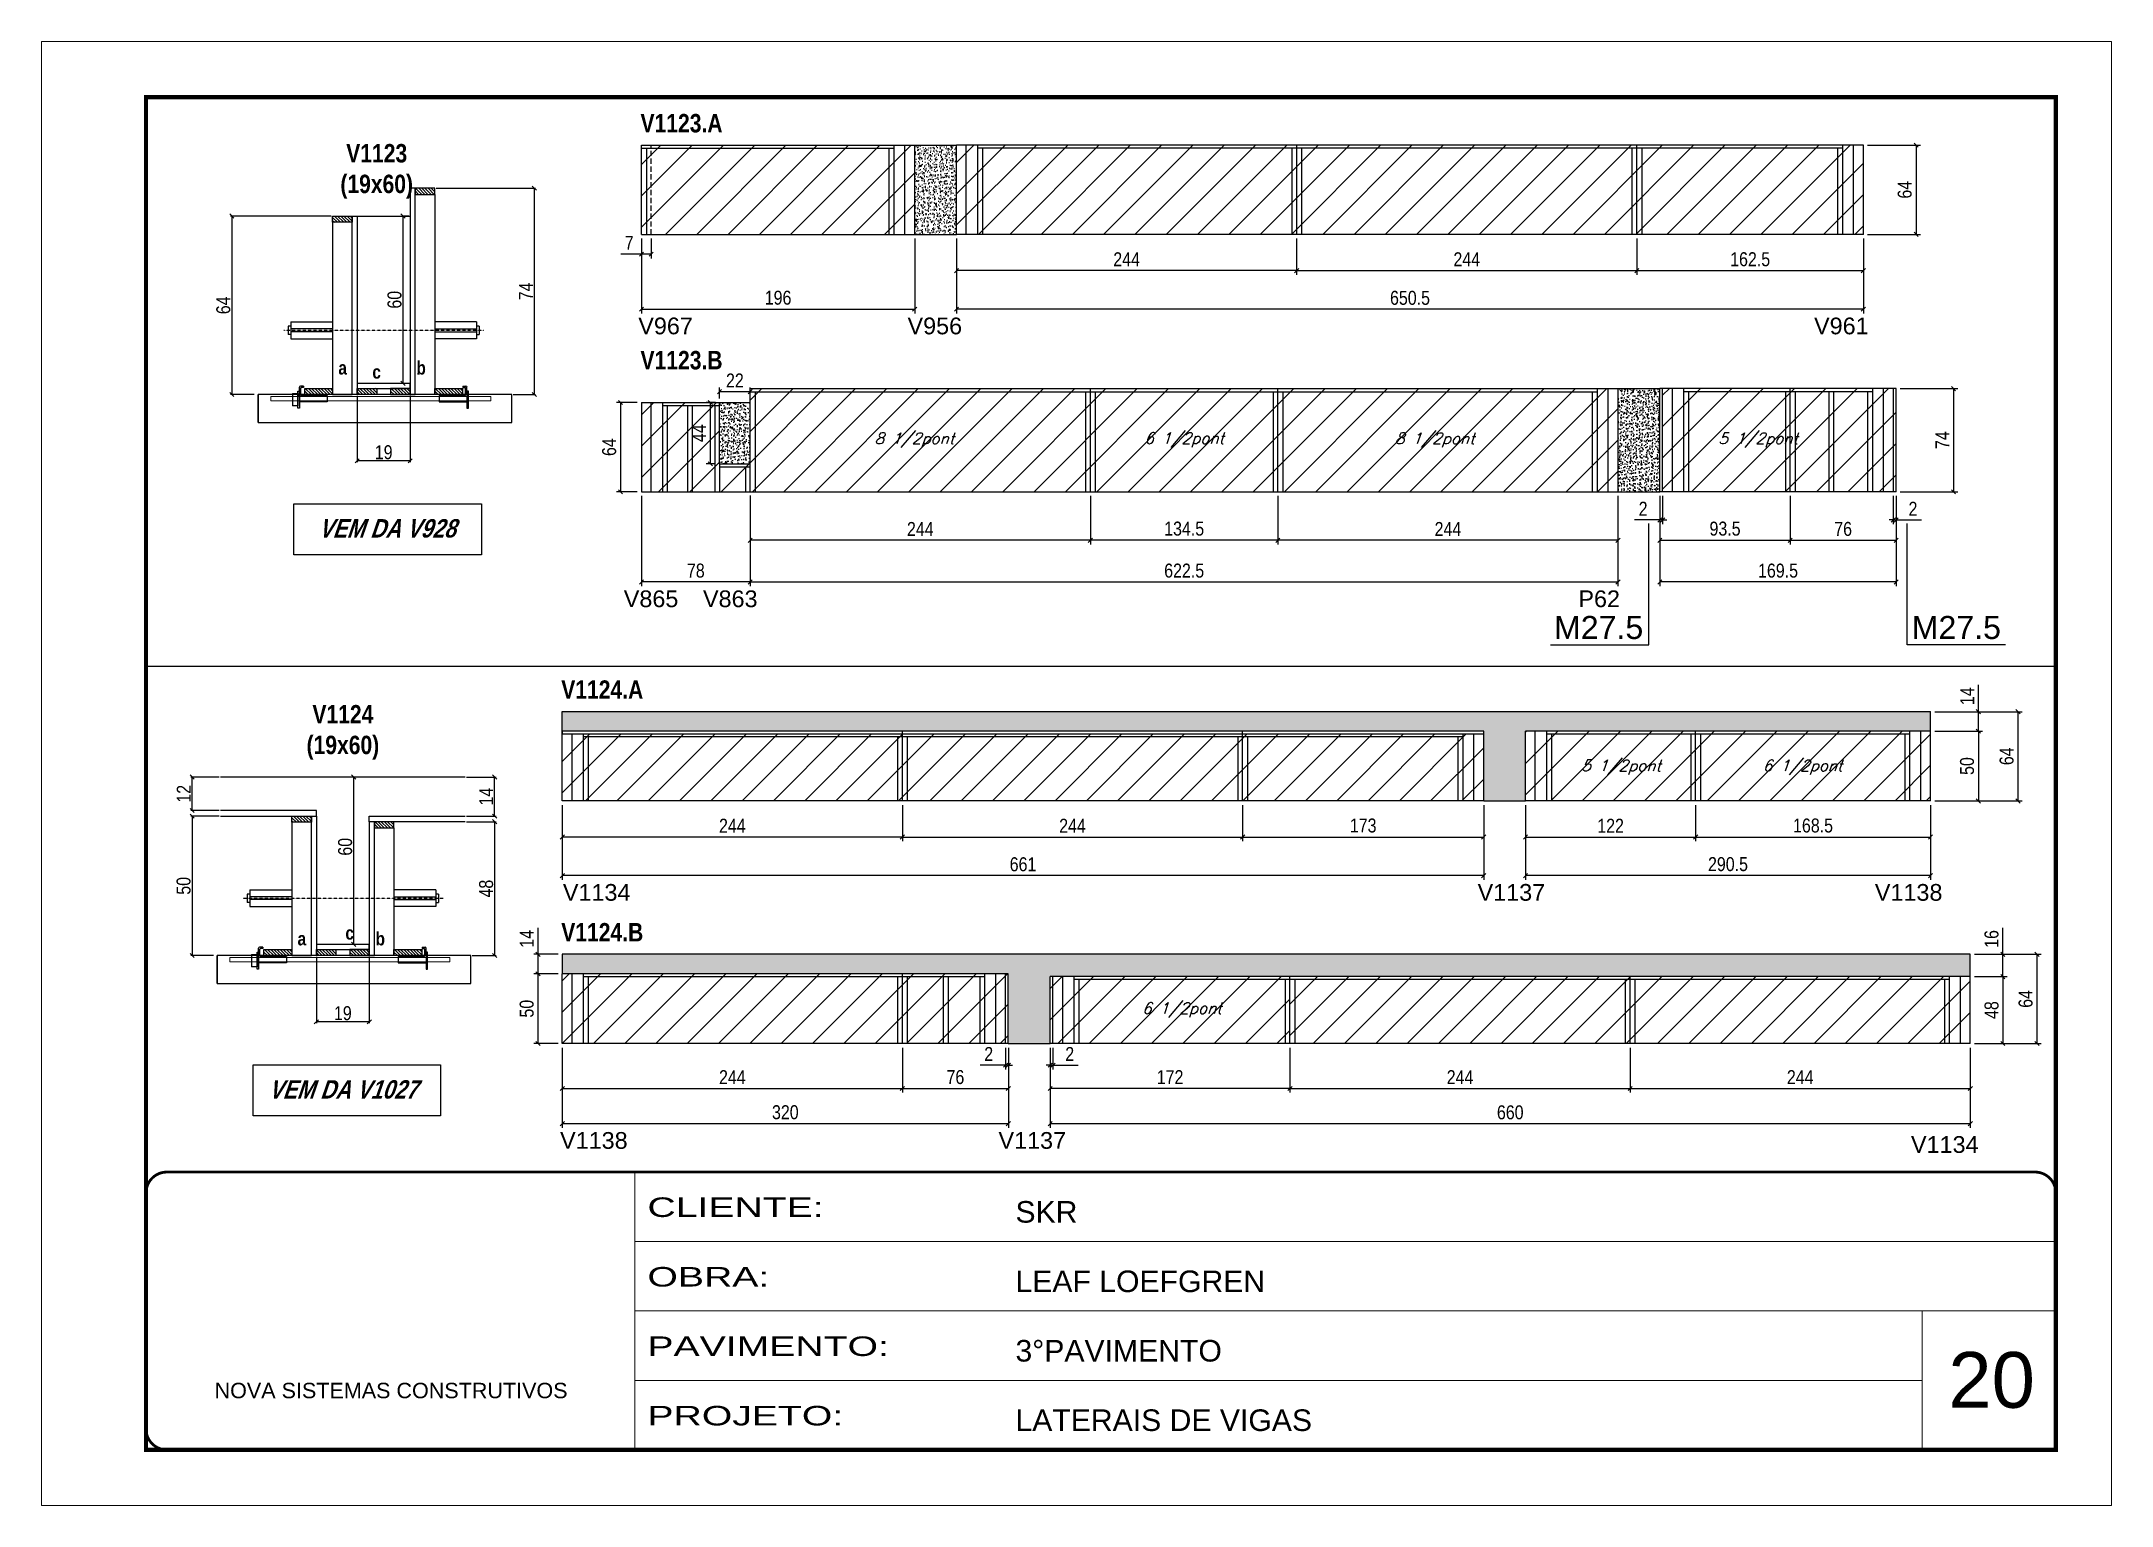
# Model space of a CAD drawing. Extents: x 3309 to 9563, y -2522 to 14608.
# Drawn here: x 8078 to 9563, y 8964 to 10014 of the extents above; entities that cross this region are included whole.
import ezdxf

# ---------------------------------------------------------------- set-up
doc = ezdxf.new("R2010")
doc.units = 0
for name, pattern in [('CONTINUO', [0]), ('DASHED', [0.75, 0.5, -0.25]), ('HIDDEN', [0.375, 0.25, -0.125])]:
    doc.linetypes.add(name, pattern=pattern)
for name, color, linetype in [('5', 5, 'Continuous'), ('barrote', 251, 'Continuous'), ('COTA', 241, 'Continuous'), ('detalhes', 4, 'Continuous'), ('NOMENCLATURA', 7, 'Continuous'), ('Painéis', 200, 'Continuous'), ('presilha', 1, 'Continuous'), ('SARR_2.2x10', 60, 'Continuous'), ('SARR_2.2x7', 40, 'Continuous'), ('SARR_3.5x7', 81, 'Continuous'), ('TENSOR', 3, 'Continuous'), ('texto', 7, 'Continuous')]:
    doc.layers.add(name, color=color, linetype=linetype)
for name, color, linetype, lineweight in [('CARIMBO', 255, 'Continuous', 9), ('CONCRETO', 251, 'Continuous', 25), ('Folhas', 255, 'Continuous', 9), ('Hachura', 251, 'Continuous', 9), ('SARRAFO DE PRESSAO', 251, 'DASHED', 9), ('SCO-___-LAJ', 2, 'Continuous', 0)]:
    doc.layers.add(name, color=color, linetype=linetype, lineweight=lineweight)
doc.styles.add('ARIAL', font='arial.ttf')
doc.styles.add('COTA TECNICA', font='techl___.ttf', dxfattribs={"height": 10})
doc.styles.add('COTA TECNICA 2X', font='techl___.ttf', dxfattribs={"height": 10})
doc.styles.add('Romans', font='romans.shx')
doc.styles.get("Standard").update_dxf_attribs({"font": 'arial.ttf'})
doc.styles.add('TECNICA', font='techb___.ttf', dxfattribs={"height": 10})
doc.styles.add('Tecnologia', font='')
doc.styles.get('Tecnologia').set_extended_font_data('Forgotten Futurist')
doc.dimstyles.new('PAINEL', dxfattribs={"dimtxt": 10, "dimasz": 3, "dimexe": 3, "dimexo": 3, "dimgap": 3, "dimtad": 1, "dimdec": 1, "dimzin": 12, "dimdsep": 46, "dimtxsty": 'COTA TECNICA', "dimblk1": 'OBLIQUE', "dimblk2": 'OBLIQUE', "dimsah": 1, "dimcen": 0.9, "dimclrd": 4, "dimclre": 4, "dimclrt": 240, "dimadec": 1, "dimazin": 3, "dimtfac": 1, "dimtdec": 1, "dimtmove": 0, "dimatfit": 3, "dimfxl": 1, "dimtolj": 1, "dimtzin": 12, "dimarcsym": 0})
doc.dimstyles.new('SECAO', dxfattribs={"dimscale": 0.333333, "dimtxt": 5, "dimasz": 9, "dimexe": 3, "dimexo": 3, "dimgap": 3, "dimtad": 1, "dimdec": 1, "dimlfac": 0.5, "dimzin": 12, "dimdsep": 46, "dimtxsty": 'COTA TECNICA 2X', "dimblk1": 'OBLIQUE', "dimblk2": 'OBLIQUE', "dimsah": 1, "dimcen": 0.9, "dimclrd": 4, "dimclre": 4, "dimclrt": 240, "dimadec": 1, "dimazin": 3, "dimtfac": 1, "dimtdec": 1, "dimtmove": 0, "dimatfit": 3, "dimfxl": 1, "dimtolj": 1, "dimtzin": 12, "dimarcsym": 0})
pattern_1 = [(135, (41539.9267, -113751.8887), (-1.122532015, -1.122532015), [])]
pattern_2 = [(45, (1585, 375.25), (-11.22532, 11.22532), [])]
pattern_3 = [(135, (41510.6346, -114154.2166), (-1.122532015, -1.122532015), [])]

msp = doc.modelspace()

# ---------------------------------------------------------------- texts
at = {"layer": '5', "linetype": 'Continuous'}
for s, rotation, p in [('V967', 359.99996, (8506.04, 9803.52)), ('V956', 359.99996, (8699.17, 9803.52)), ('V961', 0.00004, (9349.44, 9803.52)), ('V865', 359.99996, (8495.62, 9607.85)), ('V863', 359.99996, (8552.45, 9607.85)), ('P62', 359.99996, (9180.4, 9607.85)), ('V1134', 0.00004, (8451.94, 9397.3, 0)), ('V1137', 0.00004, (9108.11, 9397.3, 0)), ('V1138', 0.00004, (9393.06, 9397.3, 0)), ('V1138', 359.99996, (8449.94, 9219.42, 0)), ('V1137', 359.99996, (8764.42, 9219.42, 0)), ('V1134', 359.99996, (9418.97, 9216.5, 0))]:
    msp.add_text(s, height=12, rotation=rotation, dxfattribs=at).set_placement(p)
at = {"layer": 'CARIMBO', "style": 'ARIAL'}
msp.add_text('20', height=40, dxfattribs=at).set_placement((9445.73, 9033.7))
at = {"layer": 'detalhes', "style": 'TECNICA'}
for s, p in [('a', (8290.91, 9774.67)), ('c', (8315.28, 9771.75)), ('b', (8346.89, 9774.66)), ('a', (8261.62, 9365.31)), ('c', (8295.92, 9369.42)), ('b', (8317.6, 9365.3))]:
    msp.add_text(s, height=9.6, dxfattribs=at).set_placement(p)
at = {"layer": 'NOMENCLATURA', "style": 'TECNICA'}
for s, p in [('V1123.A', (8507.62, 9948.34)), ('V1123.B', (8507.62, 9778.39)), ('V1124.A', (8450.77, 9542.13, 0)), ('V1124.B', (8450.77, 9368.12, 0))]:
    msp.add_text(s, height=13.2, dxfattribs=at).set_placement(p)
at = {"layer": 'NOMENCLATURA', "linetype": 'Continuous'}
for p in [(9162.87, 9585.03), (9419.46, 9585.03)]:
    msp.add_text('M27.5', height=16.5, dxfattribs=at).set_placement(p)
at = {"layer": 'NOMENCLATURA', "char_height": 13.2, "attachment_point": 2, "style": 'TECNICA'}
for s, insert in [('V1123\\P(19x60)', (8318.39, 9939.98)), ('V1124\\P(19x60)', (8294.13, 9537.65))]:
    msp.add_mtext_dynamic_manual_height_columns(s, width=300.2766, gutter_width=1, heights=[0], dxfattribs=dict(at, insert=insert))
at = {"layer": 'NOMENCLATURA', "char_height": 13.2, "width": 300.2766, "attachment_point": 2, "style": 'TECNICA'}
for s, insert in [('{\\Q19;VEM DA V928}', (8325.78, 9670.96)), ('{\\Q19;VEM DA V1027}', (8294.1, 9268.63))]:
    msp.add_mtext(s, dxfattribs=dict(at, insert=insert))
at = {"layer": 'texto', "color": 2, "char_height": 8, "attachment_point": 5, "style": 'Romans'}
for s, insert in [('{\\Q19;\\C256;8 1/2pont}', (8704.07, 9727.58)), ('{\\Q19;\\C256;6 1/2pont}', (8897.59, 9727.73)), ('{\\Q19;\\C256;8 1/2pont}', (9077.34, 9727.58)), ('{\\Q19;\\C256;5 1/2pont}', (9309.34, 9727.58)), ('{\\Q19;\\C256;5 1/2pont}', (9210.99, 9492.94, 0)), ('{\\Q19;\\C256;6 1/2pont}', (9341.24, 9492.94, 0)), ('{\\Q19;\\C256;6 1/2pont}', (8895.95, 9318.93, 0))]:
    msp.add_mtext(s, dxfattribs=dict(at, insert=insert))

# ---------------------------------------------------------------- blocks, each defined once
blk = doc.blocks.new('9999999999')
at = {"color": 30, "linetype": 'CONTINUO'}
for p, q in [((98564.6, 34230.2), (98564.6, 34429.4)), ((98564.6, 34379.6), (99584, 34379.6)), ((98564.6, 34329.8), (99488, 34329.8)), ((99584, 34329.8), (99488, 34329.8)), ((99488, 34329.8), (99488, 34230.2)), ((98564.6, 34280), (99488, 34280))]:
    blk.add_line(p, q, dxfattribs=at)
at = {"color": 30, "linetype": 'CONTINUO', "const_width": 2}
blk.add_lwpolyline([(99584, 34230.2), (99584, 34414.4, 0.414214), (99569, 34429.4), (98229, 34429.4, 0.414214), (98214, 34414.4), (98214, 34245.2, 0.414214), (98229, 34230.2), (99584, 34230.2)], format="xyb", dxfattribs=at)
at = {"layer": 'Folhas'}
blk.add_lwpolyline([(98139, 34190.2), (99624, 34190.2), (99624, 35240.2), (98139, 35240.2)], close=True, dxfattribs=at)
at = {"layer": 'Folhas', "color": 30, "const_width": 3}
blk.add_lwpolyline([(98214, 34230.2), (99584, 34230.2), (99584, 35200.2), (98214, 35200.2)], close=True, dxfattribs=at)
at = {"color": 7, "linetype": 'Continuous', "ltscale": 5, "style": 'ARIAL'}
for s, height, p in [('SKR', 15.48, (98837.7, 34393.1)), ('LEAF LOEFGREN', 15.483, (98837.7, 34343.3)), ('3°PAVIMENTO', 15.483, (98837.7, 34293.5)), ('NOVA SISTEMAS CONSTRUTIVOS', 11.059, (98263.2, 34267.2)), ('LATERAIS DE VIGAS', 15.483, (98837.7, 34243.7))]:
    blk.add_text(s, height=height, dxfattribs=at).set_placement(p)
at = {"layer": 'Folhas', "color": 7, "style": 'Tecnologia', "width": 1.5}
for s, p in [('CLIENTE:', (98573.7, 34397.2)), ('OBRA:', (98573.7, 34347.3)), ('PAVIMENTO:', (98573.7, 34297.5)), ('PROJETO:', (98573.7, 34247.7))]:
    blk.add_text(s, height=14, dxfattribs=at).set_placement(p)
blk = doc.blocks.new('_Oblique')
at = {"color": 0, "linetype": 'ByBlock', "lineweight": -2}
blk.add_line((-0.5, -0.5), (0.5, 0.5), dxfattribs=at)
blk = doc.blocks.new('*D2935')
at = {"layer": 'COTA', "color": 4, "lineweight": -2, "transparency": 16777216}
for p, q in [((8304.4, 9759.3), (8304.4, 9711.8)), ((8342.4, 9759.3), (8342.4, 9711.8)), ((8342.4, 9712.8), (8304.4, 9712.8))]:
    blk.add_line(p, q, dxfattribs=at)
at = {"layer": 'Defpoints', "color": 0, "transparency": 16777216}
for p in [(8304.4, 9760.3), (8342.4, 9760.3), (8304.4, 9712.8)]:
    blk.add_point(p, dxfattribs=at)
at = {"layer": 'COTA', "color": 4, "lineweight": -2, "transparency": 16777216, "xscale": 3, "yscale": 3, "zscale": 3, "rotation": 180}
blk.add_blockref('_Oblique', (8304.4, 9712.8), dxfattribs=at)
at = {"layer": 'COTA', "color": 4, "lineweight": -2, "transparency": 16777216, "xscale": 3, "yscale": 3, "zscale": 3}
blk.add_blockref('_Oblique', (8342.4, 9712.8), dxfattribs=at)
at = {"layer": 'COTA', "color": 240, "transparency": 16777216, "insert": (8323.4, 9718.9), "char_height": 10, "attachment_point": 5, "style": 'COTA TECNICA 2X'}
blk.add_mtext('\\A1;19', dxfattribs=at)
blk = doc.blocks.new('PRESILHA METÁLICA 1')
at = {"layer": 'presilha'}
for p, q in [((0, 13), (6, 13)), ((0, 13), (0, 0)), ((6, 0), (0, 0)), ((6, 15.5), (7.5, 15.5)), ((6, -2.5), (6, 15.5)), ((6, 13), (6, 0)), ((7.5, 10.6), (7.5, 19.9)), ((7.5, 15.5), (7.5, -2.5)), ((37.5, 4.1), (7.5, 4.1)), ((12, 21), (8.6, 21)), ((9, 11.6), (9, 18.9)), ((12, 19.5), (9.6, 19.5)), ((37.5, 11), (9.6, 11)), ((12, 21), (12, 19.5)), ((37.5, 11), (37.5, 4.1)), ((7.5, -2.5), (6, -2.5))]:
    blk.add_line(p, q, dxfattribs=at)
for centre, radius, start, end in [((8.6, 19.9), 1.14, 90, 180), ((9.6, 18.9), 0.57, 90, 180), ((9.6, 11.6), 0.57, 180, 270)]:
    blk.add_arc(centre, radius, start, end, dxfattribs=at)
blk = doc.blocks.new('PRESILHA METÁLICA 2')
at = {"layer": 'presilha'}
for p, q in [((-5.2, 23.5), (-5.2, 22)), ((-5.2, 23.5), (-1.9, 23.5)), ((-0.8, 14.6), (-0.8, 22.4)), ((-30.8, 13.5), (-30.8, 6.6)), ((-30.8, 13.5), (-2.8, 13.5)), ((-30.8, 6.6), (-0.8, 6.6)), ((-5.2, 22), (-2.8, 22)), ((-2.2, 14.1), (-2.2, 21.4)), ((0.8, 18), (-0.8, 18)), ((-0.8, 18), (-0.8, 0)), ((-0.8, 0), (0.8, 0)), ((0.8, 0), (0.8, 18))]:
    blk.add_line(p, q, dxfattribs=at)
for centre, radius, start, end in [((-1.9, 22.4), 1.14, 0, 90), ((-2.8, 21.4), 0.57, 0, 90), ((-2.8, 14.1), 0.57, 270, 0)]:
    blk.add_arc(centre, radius, start, end, dxfattribs=at)
blk = doc.blocks.new('*D2936')
at = {"layer": 'COTA', "color": 4, "lineweight": -2, "transparency": 16777216}
for p, q in [((8361, 9908.3), (8432.4, 9908.3)), ((8431.4, 9908.3), (8431.4, 9760.3)), ((8416.2, 9760.3), (8432.4, 9760.3))]:
    blk.add_line(p, q, dxfattribs=at)
at = {"layer": 'Defpoints', "color": 0, "transparency": 16777216}
for p in [(8360, 9908.3), (8415.2, 9760.3), (8431.4, 9760.3)]:
    blk.add_point(p, dxfattribs=at)
at = {"layer": 'COTA', "color": 4, "lineweight": -2, "transparency": 16777216, "xscale": 3, "yscale": 3, "zscale": 3}
for p, rotation in [((8431.4, 9908.3), 90), ((8431.4, 9760.3), 270)]:
    blk.add_blockref('_Oblique', p, dxfattribs=dict(at, rotation=rotation))
at = {"layer": 'COTA', "color": 240, "transparency": 16777216, "insert": (8425.4, 9834.3), "char_height": 10, "attachment_point": 5, "rotation": 90, "style": 'COTA TECNICA 2X'}
blk.add_mtext('\\A1;74', dxfattribs=at)
blk = doc.blocks.new('*D2937')
at = {"layer": 'COTA', "color": 4, "lineweight": -2, "transparency": 16777216}
for p, q in [((8285.8, 9888.3), (8213.5, 9888.3)), ((8214.5, 9888.3), (8214.5, 9760.3)), ((8230.6, 9760.3), (8213.5, 9760.3))]:
    blk.add_line(p, q, dxfattribs=at)
at = {"layer": 'Defpoints', "color": 0, "transparency": 16777216}
for p in [(8286.8, 9888.3), (8214.5, 9760.3), (8231.6, 9760.3)]:
    blk.add_point(p, dxfattribs=at)
at = {"layer": 'COTA', "color": 4, "lineweight": -2, "transparency": 16777216, "xscale": 3, "yscale": 3, "zscale": 3}
for p, rotation in [((8214.5, 9888.3), 90), ((8214.5, 9760.3), 270)]:
    blk.add_blockref('_Oblique', p, dxfattribs=dict(at, rotation=rotation))
at = {"layer": 'COTA', "color": 240, "transparency": 16777216, "insert": (8208.4, 9824.3), "char_height": 10, "attachment_point": 5, "rotation": 90, "style": 'COTA TECNICA 2X'}
blk.add_mtext('\\A1;64', dxfattribs=at)
blk = doc.blocks.new('*D2938')
at = {"layer": 'COTA', "color": 4, "lineweight": -2, "transparency": 16777216}
for p, q in [((8341.4, 9888.3), (8336.3, 9888.3)), ((8337.3, 9768.3), (8337.3, 9888.3)), ((8341.4, 9768.3), (8336.3, 9768.3))]:
    blk.add_line(p, q, dxfattribs=at)
at = {"layer": 'Defpoints', "color": 0, "transparency": 16777216}
for p in [(8337.3, 9888.3), (8342.4, 9888.3), (8342.4, 9768.3)]:
    blk.add_point(p, dxfattribs=at)
at = {"layer": 'COTA', "color": 4, "lineweight": -2, "transparency": 16777216, "xscale": 3, "yscale": 3, "zscale": 3}
for p, rotation in [((8337.3, 9888.3), 90), ((8337.3, 9768.3), 270)]:
    blk.add_blockref('_Oblique', p, dxfattribs=dict(at, rotation=rotation))
at = {"layer": 'COTA', "color": 240, "transparency": 16777216, "insert": (8331.2, 9828.3), "char_height": 10, "attachment_point": 5, "rotation": 90, "style": 'COTA TECNICA 2X'}
blk.add_mtext('\\A1;60', dxfattribs=at)
blk = doc.blocks.new('*D2939')
at = {"layer": 'COTA', "color": 4, "linetype": 'ByBlock', "lineweight": -2, "transparency": 16777216}
for p, q in [((8508.3, 9872.2), (8508.3, 9818.5)), ((8704.3, 9872.2), (8704.3, 9818.5)), ((8508.3, 9821.5), (8704.3, 9821.5))]:
    blk.add_line(p, q, dxfattribs=at)
at = {"layer": 'Defpoints', "color": 0, "linetype": 'ByBlock', "transparency": 16777216}
for p in [(8508.3, 9875.2), (8704.3, 9875.2), (8704.3, 9821.5)]:
    blk.add_point(p, dxfattribs=at)
at = {"layer": 'COTA', "color": 4, "linetype": 'ByBlock', "lineweight": -2, "transparency": 16777216, "xscale": 3, "yscale": 3, "zscale": 3, "rotation": 180}
blk.add_blockref('_Oblique', (8508.3, 9821.5), dxfattribs=at)
at = {"layer": 'COTA', "color": 4, "linetype": 'ByBlock', "lineweight": -2, "transparency": 16777216, "xscale": 3, "yscale": 3, "zscale": 3}
blk.add_blockref('_Oblique', (8704.3, 9821.5), dxfattribs=at)
at = {"layer": 'COTA', "color": 240, "linetype": 'ByBlock', "transparency": 16777216, "insert": (8606.3, 9829.7), "char_height": 10, "attachment_point": 5, "style": 'COTA TECNICA'}
blk.add_mtext('\\A1;196', dxfattribs=at)
blk = doc.blocks.new('*D2940')
at = {"layer": 'COTA', "color": 4, "linetype": 'ByBlock', "lineweight": -2, "transparency": 16777216}
for p, q in [((8734.3, 9872.2), (8734.3, 9846.2)), ((8978.3, 9872.2), (8978.3, 9846.2)), ((8978.3, 9849.2), (8734.3, 9849.2))]:
    blk.add_line(p, q, dxfattribs=at)
at = {"layer": 'Defpoints', "color": 0, "linetype": 'ByBlock', "transparency": 16777216}
for p in [(8734.3, 9875.2), (8978.3, 9875.2), (8734.3, 9849.2)]:
    blk.add_point(p, dxfattribs=at)
at = {"layer": 'COTA', "color": 4, "linetype": 'ByBlock', "lineweight": -2, "transparency": 16777216, "xscale": 3, "yscale": 3, "zscale": 3, "rotation": 180}
blk.add_blockref('_Oblique', (8734.3, 9849.2), dxfattribs=at)
at = {"layer": 'COTA', "color": 4, "linetype": 'ByBlock', "lineweight": -2, "transparency": 16777216, "xscale": 3, "yscale": 3, "zscale": 3}
blk.add_blockref('_Oblique', (8978.3, 9849.2), dxfattribs=at)
at = {"layer": 'COTA', "color": 240, "linetype": 'ByBlock', "transparency": 16777216, "insert": (8856.3, 9857.3), "char_height": 10, "attachment_point": 5, "style": 'COTA TECNICA'}
blk.add_mtext('\\A1;244', dxfattribs=at)
blk = doc.blocks.new('*D2944')
at = {"layer": 'COTA', "color": 4, "linetype": 'ByBlock', "lineweight": -2, "transparency": 16777216}
for p, q in [((8734.3, 9872.2), (8734.3, 9818.5)), ((9384.8, 9872.2), (9384.8, 9818.5)), ((9384.8, 9821.5), (8734.3, 9821.5))]:
    blk.add_line(p, q, dxfattribs=at)
at = {"layer": 'Defpoints', "color": 0, "linetype": 'ByBlock', "transparency": 16777216}
for p in [(8734.3, 9875.2), (9384.8, 9875.2), (8734.3, 9821.5)]:
    blk.add_point(p, dxfattribs=at)
at = {"layer": 'COTA', "color": 4, "linetype": 'ByBlock', "lineweight": -2, "transparency": 16777216, "xscale": 3, "yscale": 3, "zscale": 3, "rotation": 180}
blk.add_blockref('_Oblique', (8734.3, 9821.5), dxfattribs=at)
at = {"layer": 'COTA', "color": 4, "linetype": 'ByBlock', "lineweight": -2, "transparency": 16777216, "xscale": 3, "yscale": 3, "zscale": 3}
blk.add_blockref('_Oblique', (9384.8, 9821.5), dxfattribs=at)
at = {"layer": 'COTA', "color": 240, "linetype": 'ByBlock', "transparency": 16777216, "insert": (9059.6, 9829.6), "char_height": 10, "attachment_point": 5, "style": 'COTA TECNICA'}
blk.add_mtext('\\A1;650.5', dxfattribs=at)
blk = doc.blocks.new('*D2941')
at = {"layer": 'COTA', "color": 4, "lineweight": -2, "transparency": 16777216}
for p, q in [((8978.3, 9872.2), (8978.3, 9846.2)), ((9222.3, 9872.2), (9222.3, 9846.2)), ((8978.3, 9849.2), (9222.3, 9849.2))]:
    blk.add_line(p, q, dxfattribs=at)
at = {"layer": 'Defpoints', "color": 0, "transparency": 16777216}
for p in [(8978.3, 9875.2, 0), (9222.3, 9875.2, 0), (9222.3, 9849.2)]:
    blk.add_point(p, dxfattribs=at)
at = {"layer": 'COTA', "color": 4, "lineweight": -2, "transparency": 16777216, "xscale": 3, "yscale": 3, "zscale": 3, "rotation": 180}
blk.add_blockref('_Oblique', (8978.3, 9849.2), dxfattribs=at)
at = {"layer": 'COTA', "color": 4, "lineweight": -2, "transparency": 16777216, "xscale": 3, "yscale": 3, "zscale": 3}
blk.add_blockref('_Oblique', (9222.3, 9849.2), dxfattribs=at)
at = {"layer": 'COTA', "color": 240, "transparency": 16777216, "insert": (9100.3, 9857.3), "char_height": 10, "attachment_point": 5, "style": 'COTA TECNICA'}
blk.add_mtext('\\A1;244', dxfattribs=at)
blk = doc.blocks.new('*D2945')
at = {"layer": 'COTA', "color": 4, "lineweight": -2, "transparency": 16777216}
for p, q in [((9222.3, 9872.2), (9222.3, 9846.2)), ((9384.8, 9872.2), (9384.8, 9846.2)), ((9222.3, 9849.2), (9384.8, 9849.2))]:
    blk.add_line(p, q, dxfattribs=at)
at = {"layer": 'Defpoints', "color": 0, "transparency": 16777216}
for p in [(9222.3, 9875.2, 0), (9384.8, 9875.2, 0), (9384.8, 9849.2)]:
    blk.add_point(p, dxfattribs=at)
at = {"layer": 'COTA', "color": 4, "lineweight": -2, "transparency": 16777216, "xscale": 3, "yscale": 3, "zscale": 3, "rotation": 180}
blk.add_blockref('_Oblique', (9222.3, 9849.2), dxfattribs=at)
at = {"layer": 'COTA', "color": 4, "lineweight": -2, "transparency": 16777216, "xscale": 3, "yscale": 3, "zscale": 3}
blk.add_blockref('_Oblique', (9384.8, 9849.2), dxfattribs=at)
at = {"layer": 'COTA', "color": 240, "transparency": 16777216, "insert": (9303.6, 9857.3), "char_height": 10, "attachment_point": 5, "style": 'COTA TECNICA'}
blk.add_mtext('\\A1;162.5', dxfattribs=at)
blk = doc.blocks.new('*D2946')
at = {"layer": 'COTA', "color": 4, "lineweight": -2, "transparency": 16777216}
for p, q in [((8508.3, 9861), (8493.6, 9861)), ((8508.3, 9872.2), (8508.3, 9858)), ((8515.3, 9861), (8508.3, 9861)), ((8515.3, 9872.2), (8515.3, 9858))]:
    blk.add_line(p, q, dxfattribs=at)
at = {"layer": 'Defpoints', "color": 0, "transparency": 16777216}
for p in [(8508.3, 9875.2), (8508.3, 9861), (8515.3, 9875.2)]:
    blk.add_point(p, dxfattribs=at)
at = {"layer": 'COTA', "color": 4, "lineweight": -2, "transparency": 16777216, "xscale": 3, "yscale": 3, "zscale": 3, "rotation": 180}
blk.add_blockref('_Oblique', (8508.3, 9861), dxfattribs=at)
at = {"layer": 'COTA', "color": 4, "lineweight": -2, "transparency": 16777216, "xscale": 3, "yscale": 3, "zscale": 3}
blk.add_blockref('_Oblique', (8515.3, 9861), dxfattribs=at)
at = {"layer": 'COTA', "color": 240, "transparency": 16777216, "insert": (8499.5, 9869.1), "char_height": 10, "attachment_point": 5, "style": 'COTA TECNICA'}
blk.add_mtext('\\A1;7', dxfattribs=at)
blk = doc.blocks.new('*D2947')
at = {"layer": 'COTA', "color": 4, "lineweight": -2, "transparency": 16777216}
for p, q in [((9387.8, 9939.2), (9425.7, 9939.2)), ((9422.7, 9939.2), (9422.7, 9875.2)), ((9387.8, 9875.2), (9425.7, 9875.2))]:
    blk.add_line(p, q, dxfattribs=at)
at = {"layer": 'Defpoints', "color": 0, "transparency": 16777216}
for p in [(9384.8, 9939.2), (9384.8, 9875.2), (9422.7, 9875.2)]:
    blk.add_point(p, dxfattribs=at)
at = {"layer": 'COTA', "color": 4, "lineweight": -2, "transparency": 16777216, "xscale": 3, "yscale": 3, "zscale": 3}
for p, rotation in [((9422.7, 9939.2), 90), ((9422.7, 9875.2), 270)]:
    blk.add_blockref('_Oblique', p, dxfattribs=dict(at, rotation=rotation))
at = {"layer": 'COTA', "color": 240, "transparency": 16777216, "insert": (9414.5, 9907.2), "char_height": 10, "attachment_point": 5, "rotation": 90, "style": 'COTA TECNICA'}
blk.add_mtext('\\A1;64', dxfattribs=at)
blk = doc.blocks.new('*D2948')
at = {"layer": 'COTA', "color": 4, "lineweight": -2, "transparency": 16777216}
for p, q in [((8586.3, 9687.6), (8586.3, 9652.8)), ((8830.3, 9687.6), (8830.3, 9652.8)), ((8830.3, 9655.8), (8586.3, 9655.8))]:
    blk.add_line(p, q, dxfattribs=at)
at = {"layer": 'Defpoints', "color": 0, "transparency": 16777216}
for p in [(8586.3, 9690.6), (8830.3, 9690.6), (8586.3, 9655.8)]:
    blk.add_point(p, dxfattribs=at)
at = {"layer": 'COTA', "color": 4, "lineweight": -2, "transparency": 16777216, "xscale": 3, "yscale": 3, "zscale": 3, "rotation": 180}
blk.add_blockref('_Oblique', (8586.3, 9655.8), dxfattribs=at)
at = {"layer": 'COTA', "color": 4, "lineweight": -2, "transparency": 16777216, "xscale": 3, "yscale": 3, "zscale": 3}
blk.add_blockref('_Oblique', (8830.3, 9655.8), dxfattribs=at)
at = {"layer": 'COTA', "color": 240, "transparency": 16777216, "insert": (8708.3, 9663.9), "char_height": 10, "attachment_point": 5, "style": 'COTA TECNICA'}
blk.add_mtext('\\A1;244', dxfattribs=at)
blk = doc.blocks.new('*D2942')
at = {"layer": 'COTA', "color": 4, "lineweight": -2, "transparency": 16777216}
for p, q in [((8508.3, 9687.6), (8508.3, 9622.9)), ((8586.3, 9687.6), (8586.3, 9622.9)), ((8586.3, 9625.9), (8508.3, 9625.9))]:
    blk.add_line(p, q, dxfattribs=at)
at = {"layer": 'Defpoints', "color": 0, "transparency": 16777216}
for p in [(8508.3, 9690.6), (8586.3, 9690.6), (8508.3, 9625.9)]:
    blk.add_point(p, dxfattribs=at)
at = {"layer": 'COTA', "color": 4, "lineweight": -2, "transparency": 16777216, "xscale": 3, "yscale": 3, "zscale": 3, "rotation": 180}
blk.add_blockref('_Oblique', (8508.3, 9625.9), dxfattribs=at)
at = {"layer": 'COTA', "color": 4, "lineweight": -2, "transparency": 16777216, "xscale": 3, "yscale": 3, "zscale": 3}
blk.add_blockref('_Oblique', (8586.3, 9625.9), dxfattribs=at)
at = {"layer": 'COTA', "color": 240, "transparency": 16777216, "insert": (8547.3, 9634), "char_height": 10, "attachment_point": 5, "style": 'COTA TECNICA'}
blk.add_mtext('\\A1;78', dxfattribs=at)
blk = doc.blocks.new('*D2949')
at = {"layer": 'COTA', "color": 4, "lineweight": -2, "transparency": 16777216}
for p, q in [((8964.8, 9687.6), (8964.8, 9652.8)), ((9208.8, 9687.6), (9208.8, 9652.8)), ((9208.8, 9655.8), (8964.8, 9655.8))]:
    blk.add_line(p, q, dxfattribs=at)
at = {"layer": 'Defpoints', "color": 0, "transparency": 16777216}
for p in [(8964.8, 9690.6), (9208.8, 9690.6), (8964.8, 9655.8)]:
    blk.add_point(p, dxfattribs=at)
at = {"layer": 'COTA', "color": 4, "lineweight": -2, "transparency": 16777216, "xscale": 3, "yscale": 3, "zscale": 3, "rotation": 180}
blk.add_blockref('_Oblique', (8964.8, 9655.8), dxfattribs=at)
at = {"layer": 'COTA', "color": 4, "lineweight": -2, "transparency": 16777216, "xscale": 3, "yscale": 3, "zscale": 3}
blk.add_blockref('_Oblique', (9208.8, 9655.8), dxfattribs=at)
at = {"layer": 'COTA', "color": 240, "transparency": 16777216, "insert": (9086.8, 9663.9), "char_height": 10, "attachment_point": 5, "style": 'COTA TECNICA'}
blk.add_mtext('\\A1;244', dxfattribs=at)
blk = doc.blocks.new('*D2950')
at = {"layer": 'COTA', "color": 4, "lineweight": -2, "transparency": 16777216}
for p, q in [((8830.3, 9687.6), (8830.3, 9652.8)), ((8964.8, 9687.6), (8964.8, 9652.8)), ((8964.8, 9655.8), (8830.3, 9655.8))]:
    blk.add_line(p, q, dxfattribs=at)
at = {"layer": 'Defpoints', "color": 0, "transparency": 16777216}
for p in [(8830.3, 9690.6), (8964.8, 9690.6), (8830.3, 9655.8)]:
    blk.add_point(p, dxfattribs=at)
at = {"layer": 'COTA', "color": 4, "lineweight": -2, "transparency": 16777216, "xscale": 3, "yscale": 3, "zscale": 3, "rotation": 180}
blk.add_blockref('_Oblique', (8830.3, 9655.8), dxfattribs=at)
at = {"layer": 'COTA', "color": 4, "lineweight": -2, "transparency": 16777216, "xscale": 3, "yscale": 3, "zscale": 3}
blk.add_blockref('_Oblique', (8964.8, 9655.8), dxfattribs=at)
at = {"layer": 'COTA', "color": 240, "transparency": 16777216, "insert": (8897.6, 9664.1), "char_height": 10, "attachment_point": 5, "style": 'COTA TECNICA'}
blk.add_mtext('\\A1;134.5', dxfattribs=at)
blk = doc.blocks.new('*D2951')
at = {"layer": 'COTA', "color": 4, "lineweight": -2, "transparency": 16777216}
for p, q in [((8564.3, 9757.6), (8564.3, 9765.4)), ((8564.3, 9762.4), (8586.3, 9762.4)), ((8586.3, 9757.6), (8586.3, 9765.4))]:
    blk.add_line(p, q, dxfattribs=at)
at = {"layer": 'Defpoints', "color": 0, "transparency": 16777216}
for p in [(8586.3, 9762.4), (8564.3, 9754.6), (8586.3, 9754.6)]:
    blk.add_point(p, dxfattribs=at)
at = {"layer": 'COTA', "color": 4, "lineweight": -2, "transparency": 16777216, "xscale": 3, "yscale": 3, "zscale": 3, "rotation": 180}
blk.add_blockref('_Oblique', (8564.3, 9762.4), dxfattribs=at)
at = {"layer": 'COTA', "color": 4, "lineweight": -2, "transparency": 16777216, "xscale": 3, "yscale": 3, "zscale": 3}
blk.add_blockref('_Oblique', (8586.3, 9762.4), dxfattribs=at)
at = {"layer": 'COTA', "color": 240, "transparency": 16777216, "insert": (8575.3, 9770.4), "char_height": 10, "attachment_point": 5, "style": 'COTA TECNICA'}
blk.add_mtext('\\A1;22', dxfattribs=at)
blk = doc.blocks.new('*D2952')
at = {"layer": 'COTA', "color": 4, "lineweight": -2, "transparency": 16777216}
for p, q in [((8561.3, 9754.6), (8554.7, 9754.6)), ((8557.7, 9754.6), (8557.7, 9710.6)), ((8561.3, 9710.6), (8554.7, 9710.6))]:
    blk.add_line(p, q, dxfattribs=at)
at = {"layer": 'Defpoints', "color": 0, "transparency": 16777216}
for p in [(8564.3, 9754.6), (8557.7, 9710.6), (8564.3, 9710.6)]:
    blk.add_point(p, dxfattribs=at)
at = {"layer": 'COTA', "color": 4, "lineweight": -2, "transparency": 16777216, "xscale": 3, "yscale": 3, "zscale": 3}
for p, rotation in [((8557.7, 9754.6), 90), ((8557.7, 9710.6), 270)]:
    blk.add_blockref('_Oblique', p, dxfattribs=dict(at, rotation=rotation))
at = {"layer": 'COTA', "color": 240, "transparency": 16777216, "insert": (8549.6, 9732.6), "char_height": 10, "attachment_point": 5, "rotation": 90, "style": 'COTA TECNICA'}
blk.add_mtext('\\A1;44', dxfattribs=at)
blk = doc.blocks.new('*D2953')
at = {"layer": 'COTA', "color": 4, "lineweight": -2, "transparency": 16777216}
for p, q in [((8586.3, 9688), (8586.3, 9622.9)), ((9208.8, 9687.6), (9208.8, 9622.9)), ((8586.3, 9625.9), (9208.8, 9625.9))]:
    blk.add_line(p, q, dxfattribs=at)
at = {"layer": 'Defpoints', "color": 0, "transparency": 16777216}
for p in [(8586.3, 9691), (9208.8, 9690.6), (9208.8, 9625.9)]:
    blk.add_point(p, dxfattribs=at)
at = {"layer": 'COTA', "color": 4, "lineweight": -2, "transparency": 16777216, "xscale": 3, "yscale": 3, "zscale": 3, "rotation": 180}
blk.add_blockref('_Oblique', (8586.3, 9625.9), dxfattribs=at)
at = {"layer": 'COTA', "color": 4, "lineweight": -2, "transparency": 16777216, "xscale": 3, "yscale": 3, "zscale": 3}
blk.add_blockref('_Oblique', (9208.8, 9625.9), dxfattribs=at)
at = {"layer": 'COTA', "color": 240, "transparency": 16777216, "insert": (8897.6, 9634), "char_height": 10, "attachment_point": 5, "style": 'COTA TECNICA'}
blk.add_mtext('\\A1;622.5', dxfattribs=at)
blk = doc.blocks.new('*D2954')
at = {"layer": 'COTA', "color": 4, "lineweight": -2, "transparency": 16777216}
for p, q in [((9238.8, 9687.6), (9238.8, 9622.9)), ((9408.3, 9687.6), (9408.3, 9622.9)), ((9408.3, 9625.9), (9238.8, 9625.9))]:
    blk.add_line(p, q, dxfattribs=at)
at = {"layer": 'Defpoints', "color": 0, "transparency": 16777216}
for p in [(9238.8, 9690.6), (9408.3, 9690.6), (9238.8, 9625.9)]:
    blk.add_point(p, dxfattribs=at)
at = {"layer": 'COTA', "color": 4, "lineweight": -2, "transparency": 16777216, "xscale": 3, "yscale": 3, "zscale": 3, "rotation": 180}
blk.add_blockref('_Oblique', (9238.8, 9625.9), dxfattribs=at)
at = {"layer": 'COTA', "color": 4, "lineweight": -2, "transparency": 16777216, "xscale": 3, "yscale": 3, "zscale": 3}
blk.add_blockref('_Oblique', (9408.3, 9625.9), dxfattribs=at)
at = {"layer": 'COTA', "color": 240, "transparency": 16777216, "insert": (9323.6, 9634), "char_height": 10, "attachment_point": 5, "style": 'COTA TECNICA'}
blk.add_mtext('\\A1;169.5', dxfattribs=at)
blk = doc.blocks.new('*D2955')
at = {"layer": 'COTA', "color": 4, "lineweight": -2, "transparency": 16777216}
for p, q in [((9238.8, 9687.6), (9238.8, 9652.8)), ((9332.3, 9687.6), (9332.3, 9652.8)), ((9238.8, 9655.8), (9332.3, 9655.8))]:
    blk.add_line(p, q, dxfattribs=at)
at = {"layer": 'Defpoints', "color": 0, "transparency": 16777216}
for p in [(9238.8, 9690.6), (9332.3, 9690.6), (9332.3, 9655.8)]:
    blk.add_point(p, dxfattribs=at)
at = {"layer": 'COTA', "color": 4, "lineweight": -2, "transparency": 16777216, "xscale": 3, "yscale": 3, "zscale": 3, "rotation": 180}
blk.add_blockref('_Oblique', (9238.8, 9655.8), dxfattribs=at)
at = {"layer": 'COTA', "color": 4, "lineweight": -2, "transparency": 16777216, "xscale": 3, "yscale": 3, "zscale": 3}
blk.add_blockref('_Oblique', (9332.3, 9655.8), dxfattribs=at)
at = {"layer": 'COTA', "color": 240, "transparency": 16777216, "insert": (9285.6, 9664.1), "char_height": 10, "attachment_point": 5, "style": 'COTA TECNICA'}
blk.add_mtext('\\A1;93.5', dxfattribs=at)
blk = doc.blocks.new('*D2956')
at = {"layer": 'COTA', "color": 4, "lineweight": -2, "transparency": 16777216}
for p, q in [((9332.3, 9687.6), (9332.3, 9652.8)), ((9408.3, 9687.6), (9408.3, 9652.8)), ((9332.3, 9655.8), (9408.3, 9655.8))]:
    blk.add_line(p, q, dxfattribs=at)
at = {"layer": 'Defpoints', "color": 0, "transparency": 16777216}
for p in [(9332.3, 9690.6), (9408.3, 9690.6), (9408.3, 9655.8)]:
    blk.add_point(p, dxfattribs=at)
at = {"layer": 'COTA', "color": 4, "lineweight": -2, "transparency": 16777216, "xscale": 3, "yscale": 3, "zscale": 3, "rotation": 180}
blk.add_blockref('_Oblique', (9332.3, 9655.8), dxfattribs=at)
at = {"layer": 'COTA', "color": 4, "lineweight": -2, "transparency": 16777216, "xscale": 3, "yscale": 3, "zscale": 3}
blk.add_blockref('_Oblique', (9408.3, 9655.8), dxfattribs=at)
at = {"layer": 'COTA', "color": 240, "transparency": 16777216, "insert": (9370.3, 9663.9), "char_height": 10, "attachment_point": 5, "style": 'COTA TECNICA'}
blk.add_mtext('\\A1;76', dxfattribs=at)
blk = doc.blocks.new('*D2957')
at = {"layer": 'COTA', "color": 4, "lineweight": -2, "transparency": 16777216}
for p, q in [((9238.8, 9687.6), (9238.8, 9667.4)), ((9240.8, 9687.6), (9240.8, 9667.4)), ((9238.8, 9670.4), (9220.7, 9670.4)), ((9240.8, 9670.4), (9238.8, 9670.4)), ((9240.8, 9670.4), (9243.8, 9670.4))]:
    blk.add_line(p, q, dxfattribs=at)
at = {"layer": 'Defpoints', "color": 0, "transparency": 16777216}
for p in [(9238.8, 9690.6), (9240.8, 9690.6), (9238.8, 9670.4)]:
    blk.add_point(p, dxfattribs=at)
at = {"layer": 'COTA', "color": 4, "lineweight": -2, "transparency": 16777216, "xscale": 3, "yscale": 3, "zscale": 3}
blk.add_blockref('_Oblique', (9238.8, 9670.4), dxfattribs=at)
at = {"layer": 'COTA', "color": 4, "lineweight": -2, "transparency": 16777216, "xscale": 3, "yscale": 3, "zscale": 3, "rotation": 180}
blk.add_blockref('_Oblique', (9240.8, 9670.4), dxfattribs=at)
at = {"layer": 'COTA', "color": 240, "transparency": 16777216, "insert": (9226.8, 9678.4), "char_height": 10, "attachment_point": 5, "style": 'COTA TECNICA'}
blk.add_mtext('\\A1;2', dxfattribs=at)
blk = doc.blocks.new('*D2943')
at = {"layer": 'COTA', "color": 4, "lineweight": -2, "transparency": 16777216}
for p, q in [((9406.3, 9687.6), (9406.3, 9667.4)), ((9408.3, 9687.6), (9408.3, 9667.4)), ((9406.3, 9670.4), (9403.3, 9670.4)), ((9406.3, 9670.4), (9408.3, 9670.4)), ((9408.3, 9670.4), (9426.5, 9670.4))]:
    blk.add_line(p, q, dxfattribs=at)
at = {"layer": 'Defpoints', "color": 0, "transparency": 16777216}
for p in [(9406.3, 9690.6), (9408.3, 9690.6), (9408.3, 9670.4)]:
    blk.add_point(p, dxfattribs=at)
at = {"layer": 'COTA', "color": 4, "lineweight": -2, "transparency": 16777216, "xscale": 3, "yscale": 3, "zscale": 3}
blk.add_blockref('_Oblique', (9406.3, 9670.4), dxfattribs=at)
at = {"layer": 'COTA', "color": 4, "lineweight": -2, "transparency": 16777216, "xscale": 3, "yscale": 3, "zscale": 3, "rotation": 180}
blk.add_blockref('_Oblique', (9408.3, 9670.4), dxfattribs=at)
at = {"layer": 'COTA', "color": 240, "transparency": 16777216, "insert": (9420.4, 9678.4), "char_height": 10, "attachment_point": 5, "style": 'COTA TECNICA'}
blk.add_mtext('\\A1;2', dxfattribs=at)
blk = doc.blocks.new('*D2958')
at = {"layer": 'COTA', "color": 4, "lineweight": -2, "transparency": 16777216}
for p, q in [((9411.3, 9764.6), (9452.5, 9764.6)), ((9449.5, 9764.6), (9449.5, 9690.6)), ((9411.3, 9690.6), (9452.5, 9690.6))]:
    blk.add_line(p, q, dxfattribs=at)
at = {"layer": 'Defpoints', "color": 0, "transparency": 16777216}
for p in [(9408.3, 9764.6), (9408.3, 9690.6), (9449.5, 9690.6)]:
    blk.add_point(p, dxfattribs=at)
at = {"layer": 'COTA', "color": 4, "lineweight": -2, "transparency": 16777216, "xscale": 3, "yscale": 3, "zscale": 3}
for p, rotation in [((9449.5, 9764.6), 90), ((9449.5, 9690.6), 270)]:
    blk.add_blockref('_Oblique', p, dxfattribs=dict(at, rotation=rotation))
at = {"layer": 'COTA', "color": 240, "transparency": 16777216, "insert": (9441.5, 9727.6), "char_height": 10, "attachment_point": 5, "rotation": 90, "style": 'COTA TECNICA'}
blk.add_mtext('\\A1;74', dxfattribs=at)
blk = doc.blocks.new('*D2959')
at = {"layer": 'COTA', "color": 4, "lineweight": -2, "transparency": 16777216}
for p, q in [((8505.3, 9754.6), (8490.3, 9754.6)), ((8493.3, 9754.6), (8493.3, 9690.6)), ((8505.3, 9690.6), (8490.3, 9690.6))]:
    blk.add_line(p, q, dxfattribs=at)
at = {"layer": 'Defpoints', "color": 0, "transparency": 16777216}
for p in [(8508.3, 9754.6), (8493.3, 9690.6), (8508.3, 9690.6)]:
    blk.add_point(p, dxfattribs=at)
at = {"layer": 'COTA', "color": 4, "lineweight": -2, "transparency": 16777216, "xscale": 3, "yscale": 3, "zscale": 3}
for p, rotation in [((8493.3, 9754.6), 90), ((8493.3, 9690.6), 270)]:
    blk.add_blockref('_Oblique', p, dxfattribs=dict(at, rotation=rotation))
at = {"layer": 'COTA', "color": 240, "transparency": 16777216, "insert": (8485.2, 9722.6), "char_height": 10, "attachment_point": 5, "rotation": 90, "style": 'COTA TECNICA'}
blk.add_mtext('\\A1;64', dxfattribs=at)
blk = doc.blocks.new('*D2967')
at = {"layer": 'COTA', "color": 4, "lineweight": -2, "transparency": 16777216}
for p, q in [((8275.1, 9357), (8275.1, 9309.5)), ((8313.1, 9357), (8313.1, 9309.5)), ((8313.1, 9310.5), (8275.1, 9310.5))]:
    blk.add_line(p, q, dxfattribs=at)
at = {"layer": 'Defpoints', "color": 0, "transparency": 16777216}
for p in [(8275.1, 9358), (8313.1, 9358), (8275.1, 9310.5)]:
    blk.add_point(p, dxfattribs=at)
at = {"layer": 'COTA', "color": 4, "lineweight": -2, "transparency": 16777216, "xscale": 3, "yscale": 3, "zscale": 3, "rotation": 180}
blk.add_blockref('_Oblique', (8275.1, 9310.5), dxfattribs=at)
at = {"layer": 'COTA', "color": 4, "lineweight": -2, "transparency": 16777216, "xscale": 3, "yscale": 3, "zscale": 3}
blk.add_blockref('_Oblique', (8313.1, 9310.5), dxfattribs=at)
at = {"layer": 'COTA', "color": 240, "transparency": 16777216, "insert": (8294.1, 9316.6), "char_height": 10, "attachment_point": 5, "style": 'COTA TECNICA 2X'}
blk.add_mtext('\\A1;19', dxfattribs=at)
blk = doc.blocks.new('*D2968')
at = {"layer": 'COTA', "color": 4, "lineweight": -2, "transparency": 16777216}
for p, q in [((8205.4, 9458), (8185, 9458)), ((8186, 9458), (8186, 9358)), ((8201.3, 9358), (8185, 9358))]:
    blk.add_line(p, q, dxfattribs=at)
at = {"layer": 'Defpoints', "color": 0, "transparency": 16777216}
for p in [(8206.4, 9458), (8186, 9358), (8202.3, 9358)]:
    blk.add_point(p, dxfattribs=at)
at = {"layer": 'COTA', "color": 4, "lineweight": -2, "transparency": 16777216, "xscale": 3, "yscale": 3, "zscale": 3}
for p, rotation in [((8186, 9458), 90), ((8186, 9358), 270)]:
    blk.add_blockref('_Oblique', p, dxfattribs=dict(at, rotation=rotation))
at = {"layer": 'COTA', "color": 240, "transparency": 16777216, "insert": (8179.9, 9408), "char_height": 10, "attachment_point": 5, "rotation": 90, "style": 'COTA TECNICA 2X'}
blk.add_mtext('\\A1;50', dxfattribs=at)
blk = doc.blocks.new('*D2969')
at = {"layer": 'COTA', "color": 4, "lineweight": -2, "transparency": 16777216}
for p, q in [((8382.8, 9454), (8404, 9454)), ((8403, 9454), (8403, 9358)), ((8386.9, 9358), (8404, 9358))]:
    blk.add_line(p, q, dxfattribs=at)
at = {"layer": 'Defpoints', "color": 0, "transparency": 16777216}
for p in [(8381.8, 9454), (8385.9, 9358), (8403, 9358)]:
    blk.add_point(p, dxfattribs=at)
at = {"layer": 'COTA', "color": 4, "lineweight": -2, "transparency": 16777216, "xscale": 3, "yscale": 3, "zscale": 3}
for p, rotation in [((8403, 9454), 90), ((8403, 9358), 270)]:
    blk.add_blockref('_Oblique', p, dxfattribs=dict(at, rotation=rotation))
at = {"layer": 'COTA', "color": 240, "transparency": 16777216, "insert": (8396.9, 9406), "char_height": 10, "attachment_point": 5, "rotation": 90, "style": 'COTA TECNICA 2X'}
blk.add_mtext('\\A1;48', dxfattribs=at)
blk = doc.blocks.new('*D2970')
at = {"layer": 'COTA', "color": 4, "lineweight": -2, "transparency": 16777216}
for p, q in [((8312.1, 9486), (8300.9, 9486)), ((8301.9, 9366), (8301.9, 9486)), ((8312.1, 9366), (8300.9, 9366))]:
    blk.add_line(p, q, dxfattribs=at)
at = {"layer": 'Defpoints', "color": 0, "transparency": 16777216}
for p in [(8301.9, 9486), (8313.1, 9486), (8313.1, 9366)]:
    blk.add_point(p, dxfattribs=at)
at = {"layer": 'COTA', "color": 4, "lineweight": -2, "transparency": 16777216, "xscale": 3, "yscale": 3, "zscale": 3}
for p, rotation in [((8301.9, 9486), 90), ((8301.9, 9366), 270)]:
    blk.add_blockref('_Oblique', p, dxfattribs=dict(at, rotation=rotation))
at = {"layer": 'COTA', "color": 240, "transparency": 16777216, "insert": (8295.8, 9436), "char_height": 10, "attachment_point": 5, "rotation": 90, "style": 'COTA TECNICA 2X'}
blk.add_mtext('\\A1;60', dxfattribs=at)
blk = doc.blocks.new('*D2971')
at = {"layer": 'COTA', "color": 4, "lineweight": -2, "transparency": 16777216}
for p, q in [((8382.8, 9486), (8404, 9486)), ((8403, 9458), (8403, 9486)), ((8382.8, 9458), (8404, 9458))]:
    blk.add_line(p, q, dxfattribs=at)
at = {"layer": 'Defpoints', "color": 0, "transparency": 16777216}
for p in [(8381.8, 9486), (8403, 9486), (8381.8, 9458)]:
    blk.add_point(p, dxfattribs=at)
at = {"layer": 'COTA', "color": 4, "lineweight": -2, "transparency": 16777216, "xscale": 3, "yscale": 3, "zscale": 3}
for p, rotation in [((8403, 9486), 90), ((8403, 9458), 270)]:
    blk.add_blockref('_Oblique', p, dxfattribs=dict(at, rotation=rotation))
at = {"layer": 'COTA', "color": 240, "transparency": 16777216, "insert": (8396.9, 9472), "char_height": 10, "attachment_point": 5, "rotation": 90, "style": 'COTA TECNICA 2X'}
blk.add_mtext('\\A1;14', dxfattribs=at)
blk = doc.blocks.new('*D2987')
at = {"layer": 'COTA', "color": 4, "lineweight": -2, "transparency": 16777216}
for p, q in [((8205.4, 9486), (8185, 9486)), ((8186, 9462), (8186, 9486)), ((8205.4, 9462), (8185, 9462))]:
    blk.add_line(p, q, dxfattribs=at)
at = {"layer": 'Defpoints', "color": 0, "transparency": 16777216}
for p in [(8186, 9486), (8206.4, 9486), (8206.4, 9462)]:
    blk.add_point(p, dxfattribs=at)
at = {"layer": 'COTA', "color": 4, "lineweight": -2, "transparency": 16777216, "xscale": 3, "yscale": 3, "zscale": 3}
for p, rotation in [((8186, 9486), 90), ((8186, 9462), 270)]:
    blk.add_blockref('_Oblique', p, dxfattribs=dict(at, rotation=rotation))
at = {"layer": 'COTA', "color": 240, "transparency": 16777216, "insert": (8180, 9474), "char_height": 10, "attachment_point": 5, "rotation": 90, "style": 'COTA TECNICA 2X'}
blk.add_mtext('\\A1;12', dxfattribs=at)
blk = doc.blocks.new('*D2972')
at = {"layer": 'COTA', "color": 4, "linetype": 'ByBlock', "lineweight": -2, "transparency": 16777216}
for p, q in [((8451.5, 9465.9), (8451.5, 9440)), ((8695.5, 9465.9), (8695.5, 9440)), ((8695.5, 9443), (8451.5, 9443))]:
    blk.add_line(p, q, dxfattribs=at)
at = {"layer": 'Defpoints', "color": 0, "linetype": 'ByBlock', "transparency": 16777216}
for p in [(8451.5, 9468.9), (8695.5, 9468.9), (8451.5, 9443)]:
    blk.add_point(p, dxfattribs=at)
at = {"layer": 'COTA', "color": 4, "linetype": 'ByBlock', "lineweight": -2, "transparency": 16777216, "xscale": 3, "yscale": 3, "zscale": 3, "rotation": 180}
blk.add_blockref('_Oblique', (8451.5, 9443), dxfattribs=at)
at = {"layer": 'COTA', "color": 4, "linetype": 'ByBlock', "lineweight": -2, "transparency": 16777216, "xscale": 3, "yscale": 3, "zscale": 3}
blk.add_blockref('_Oblique', (8695.5, 9443), dxfattribs=at)
at = {"layer": 'COTA', "color": 240, "linetype": 'ByBlock', "transparency": 16777216, "insert": (8573.5, 9451.1), "char_height": 10, "attachment_point": 5, "style": 'COTA TECNICA'}
blk.add_mtext('\\A1;244', dxfattribs=at)
blk = doc.blocks.new('*D2976')
at = {"layer": 'COTA', "color": 4, "linetype": 'ByBlock', "lineweight": -2, "transparency": 16777216}
for p, q in [((8451.5, 9465.9), (8451.5, 9412.3)), ((9112.5, 9465.9), (9112.5, 9412.3)), ((9112.5, 9415.3), (8451.5, 9415.3))]:
    blk.add_line(p, q, dxfattribs=at)
at = {"layer": 'Defpoints', "color": 0, "linetype": 'ByBlock', "transparency": 16777216}
for p in [(8451.5, 9468.9), (9112.5, 9468.9), (8451.5, 9415.3)]:
    blk.add_point(p, dxfattribs=at)
at = {"layer": 'COTA', "color": 4, "linetype": 'ByBlock', "lineweight": -2, "transparency": 16777216, "xscale": 3, "yscale": 3, "zscale": 3, "rotation": 180}
blk.add_blockref('_Oblique', (8451.5, 9415.3), dxfattribs=at)
at = {"layer": 'COTA', "color": 4, "linetype": 'ByBlock', "lineweight": -2, "transparency": 16777216, "xscale": 3, "yscale": 3, "zscale": 3}
blk.add_blockref('_Oblique', (9112.5, 9415.3), dxfattribs=at)
at = {"layer": 'COTA', "color": 240, "linetype": 'ByBlock', "transparency": 16777216, "insert": (8782, 9423.4), "char_height": 10, "attachment_point": 5, "style": 'COTA TECNICA'}
blk.add_mtext('\\A1;661', dxfattribs=at)
blk = doc.blocks.new('*D2960')
at = {"layer": 'COTA', "color": 4, "lineweight": -2, "transparency": 16777216}
for p, q in [((8695.5, 9465.9), (8695.5, 9440)), ((8939.5, 9465.9), (8939.5, 9440)), ((8695.5, 9443), (8939.5, 9443))]:
    blk.add_line(p, q, dxfattribs=at)
at = {"layer": 'Defpoints', "color": 0, "transparency": 16777216}
for p in [(8695.5, 9468.9, 0), (8939.5, 9468.9, 0), (8939.5, 9443)]:
    blk.add_point(p, dxfattribs=at)
at = {"layer": 'COTA', "color": 4, "lineweight": -2, "transparency": 16777216, "xscale": 3, "yscale": 3, "zscale": 3, "rotation": 180}
blk.add_blockref('_Oblique', (8695.5, 9443), dxfattribs=at)
at = {"layer": 'COTA', "color": 4, "lineweight": -2, "transparency": 16777216, "xscale": 3, "yscale": 3, "zscale": 3}
blk.add_blockref('_Oblique', (8939.5, 9443), dxfattribs=at)
at = {"layer": 'COTA', "color": 240, "transparency": 16777216, "insert": (8817.5, 9451.1), "char_height": 10, "attachment_point": 5, "style": 'COTA TECNICA'}
blk.add_mtext('\\A1;244', dxfattribs=at)
blk = doc.blocks.new('*D2977')
at = {"layer": 'COTA', "color": 4, "lineweight": -2, "transparency": 16777216}
for p, q in [((8939.5, 9465.9), (8939.5, 9440)), ((9112.5, 9465.9), (9112.5, 9440)), ((8939.5, 9443), (9112.5, 9443))]:
    blk.add_line(p, q, dxfattribs=at)
at = {"layer": 'Defpoints', "color": 0, "transparency": 16777216}
for p in [(8939.5, 9468.9, 0), (9112.5, 9468.9, 0), (9112.5, 9443)]:
    blk.add_point(p, dxfattribs=at)
at = {"layer": 'COTA', "color": 4, "lineweight": -2, "transparency": 16777216, "xscale": 3, "yscale": 3, "zscale": 3, "rotation": 180}
blk.add_blockref('_Oblique', (8939.5, 9443), dxfattribs=at)
at = {"layer": 'COTA', "color": 4, "lineweight": -2, "transparency": 16777216, "xscale": 3, "yscale": 3, "zscale": 3}
blk.add_blockref('_Oblique', (9112.5, 9443), dxfattribs=at)
at = {"layer": 'COTA', "color": 240, "transparency": 16777216, "insert": (9026, 9451.2), "char_height": 10, "attachment_point": 5, "style": 'COTA TECNICA'}
blk.add_mtext('\\A1;173', dxfattribs=at)
blk = doc.blocks.new('*D2978')
at = {"layer": 'COTA', "color": 4, "linetype": 'ByBlock', "lineweight": -2, "transparency": 16777216}
for p, q in [((9142.5, 9465.9), (9142.5, 9412.3)), ((9433, 9465.9), (9433, 9412.3)), ((9433, 9415.3), (9142.5, 9415.3))]:
    blk.add_line(p, q, dxfattribs=at)
at = {"layer": 'Defpoints', "color": 0, "linetype": 'ByBlock', "transparency": 16777216}
for p in [(9142.5, 9468.9), (9433, 9468.9), (9142.5, 9415.3)]:
    blk.add_point(p, dxfattribs=at)
at = {"layer": 'COTA', "color": 4, "linetype": 'ByBlock', "lineweight": -2, "transparency": 16777216, "xscale": 3, "yscale": 3, "zscale": 3, "rotation": 180}
blk.add_blockref('_Oblique', (9142.5, 9415.3), dxfattribs=at)
at = {"layer": 'COTA', "color": 4, "linetype": 'ByBlock', "lineweight": -2, "transparency": 16777216, "xscale": 3, "yscale": 3, "zscale": 3}
blk.add_blockref('_Oblique', (9433, 9415.3), dxfattribs=at)
at = {"layer": 'COTA', "color": 240, "linetype": 'ByBlock', "transparency": 16777216, "insert": (9287.7, 9423.5), "char_height": 10, "attachment_point": 5, "style": 'COTA TECNICA'}
blk.add_mtext('\\A1;290.5', dxfattribs=at)
blk = doc.blocks.new('*D2979')
at = {"layer": 'COTA', "color": 4, "lineweight": -2, "transparency": 16777216}
for p, q in [((9142.5, 9465.9), (9142.5, 9440)), ((9264.5, 9465.9), (9264.5, 9440)), ((9142.5, 9443), (9264.5, 9443))]:
    blk.add_line(p, q, dxfattribs=at)
at = {"layer": 'Defpoints', "color": 0, "transparency": 16777216}
for p in [(9142.5, 9468.9), (9264.5, 9468.9), (9264.5, 9443)]:
    blk.add_point(p, dxfattribs=at)
at = {"layer": 'COTA', "color": 4, "lineweight": -2, "transparency": 16777216, "xscale": 3, "yscale": 3, "zscale": 3, "rotation": 180}
blk.add_blockref('_Oblique', (9142.5, 9443), dxfattribs=at)
at = {"layer": 'COTA', "color": 4, "lineweight": -2, "transparency": 16777216, "xscale": 3, "yscale": 3, "zscale": 3}
blk.add_blockref('_Oblique', (9264.5, 9443), dxfattribs=at)
at = {"layer": 'COTA', "color": 240, "transparency": 16777216, "insert": (9203.5, 9451.1), "char_height": 10, "attachment_point": 5, "style": 'COTA TECNICA'}
blk.add_mtext('\\A1;122', dxfattribs=at)
blk = doc.blocks.new('*D2980')
at = {"layer": 'COTA', "color": 4, "lineweight": -2, "transparency": 16777216}
for p, q in [((9264.5, 9465.9), (9264.5, 9440)), ((9433, 9465.9), (9433, 9440)), ((9264.5, 9443), (9433, 9443))]:
    blk.add_line(p, q, dxfattribs=at)
at = {"layer": 'Defpoints', "color": 0, "transparency": 16777216}
for p in [(9264.5, 9468.9), (9433, 9468.9), (9433, 9443)]:
    blk.add_point(p, dxfattribs=at)
at = {"layer": 'COTA', "color": 4, "lineweight": -2, "transparency": 16777216, "xscale": 3, "yscale": 3, "zscale": 3, "rotation": 180}
blk.add_blockref('_Oblique', (9264.5, 9443), dxfattribs=at)
at = {"layer": 'COTA', "color": 4, "lineweight": -2, "transparency": 16777216, "xscale": 3, "yscale": 3, "zscale": 3}
blk.add_blockref('_Oblique', (9433, 9443), dxfattribs=at)
at = {"layer": 'COTA', "color": 240, "transparency": 16777216, "insert": (9348.7, 9451.2), "char_height": 10, "attachment_point": 5, "style": 'COTA TECNICA'}
blk.add_mtext('\\A1;168.5', dxfattribs=at)
blk = doc.blocks.new('*D2961')
at = {"layer": 'COTA', "color": 4, "lineweight": -2, "transparency": 16777216}
for p, q in [((9436, 9532.9), (9498.7, 9532.9)), ((9495.7, 9532.9), (9495.7, 9468.9)), ((9436, 9468.9), (9498.7, 9468.9))]:
    blk.add_line(p, q, dxfattribs=at)
at = {"layer": 'Defpoints', "color": 0, "transparency": 16777216}
for p in [(9433, 9532.9, 0), (9433, 9468.9, 0), (9495.7, 9468.9)]:
    blk.add_point(p, dxfattribs=at)
at = {"layer": 'COTA', "color": 4, "lineweight": -2, "transparency": 16777216, "xscale": 3, "yscale": 3, "zscale": 3}
for p, rotation in [((9495.7, 9532.9), 90), ((9495.7, 9468.9), 270)]:
    blk.add_blockref('_Oblique', p, dxfattribs=dict(at, rotation=rotation))
at = {"layer": 'COTA', "color": 240, "transparency": 16777216, "insert": (9487.6, 9500.9), "char_height": 10, "attachment_point": 5, "rotation": 90, "style": 'COTA TECNICA'}
blk.add_mtext('\\A1;64', dxfattribs=at)
blk = doc.blocks.new('*D2962')
at = {"layer": 'COTA', "color": 4, "lineweight": -2, "transparency": 16777216}
for p, q in [((9436, 9518.9), (9470.3, 9518.9)), ((9467.3, 9518.9), (9467.3, 9468.9)), ((9436, 9468.9), (9470.3, 9468.9))]:
    blk.add_line(p, q, dxfattribs=at)
at = {"layer": 'Defpoints', "color": 0, "transparency": 16777216}
for p in [(9433, 9518.9, 0), (9433, 9468.9, 0), (9467.3, 9468.9)]:
    blk.add_point(p, dxfattribs=at)
at = {"layer": 'COTA', "color": 4, "lineweight": -2, "transparency": 16777216, "xscale": 3, "yscale": 3, "zscale": 3}
for p, rotation in [((9467.3, 9518.9), 90), ((9467.3, 9468.9), 270)]:
    blk.add_blockref('_Oblique', p, dxfattribs=dict(at, rotation=rotation))
at = {"layer": 'COTA', "color": 240, "transparency": 16777216, "insert": (9459.2, 9493.9), "char_height": 10, "attachment_point": 5, "rotation": 90, "style": 'COTA TECNICA'}
blk.add_mtext('\\A1;50', dxfattribs=at)
blk = doc.blocks.new('*D2963')
at = {"layer": 'COTA', "color": 4, "lineweight": -2, "transparency": 16777216}
for p, q in [((9467.3, 9532.9), (9467.3, 9552.1)), ((9436, 9532.9), (9470.3, 9532.9)), ((9436, 9518.9), (9470.3, 9518.9)), ((9467.3, 9518.9), (9467.3, 9532.9))]:
    blk.add_line(p, q, dxfattribs=at)
at = {"layer": 'Defpoints', "color": 0, "transparency": 16777216}
for p in [(9433, 9532.9, 0), (9433, 9518.9, 0), (9467.3, 9532.9)]:
    blk.add_point(p, dxfattribs=at)
at = {"layer": 'COTA', "color": 4, "lineweight": -2, "transparency": 16777216, "xscale": 3, "yscale": 3, "zscale": 3}
for p, rotation in [((9467.3, 9532.9), 90), ((9467.3, 9518.9), 270)]:
    blk.add_blockref('_Oblique', p, dxfattribs=dict(at, rotation=rotation))
at = {"layer": 'COTA', "color": 240, "transparency": 16777216, "insert": (9459.3, 9544), "char_height": 10, "attachment_point": 5, "rotation": 90, "style": 'COTA TECNICA'}
blk.add_mtext('\\A1;14', dxfattribs=at)
blk = doc.blocks.new('*D2981')
at = {"layer": 'COTA', "color": 4, "linetype": 'ByBlock', "lineweight": -2, "transparency": 16777216}
for p, q in [((8451.5, 9291.9), (8451.5, 9234.4)), ((8771.5, 9291.9), (8771.5, 9234.4)), ((8771.5, 9237.4), (8451.5, 9237.4))]:
    blk.add_line(p, q, dxfattribs=at)
at = {"layer": 'Defpoints', "color": 0, "linetype": 'ByBlock', "transparency": 16777216}
for p in [(8451.5, 9294.9), (8771.5, 9294.9), (8451.5, 9237.4)]:
    blk.add_point(p, dxfattribs=at)
at = {"layer": 'COTA', "color": 4, "linetype": 'ByBlock', "lineweight": -2, "transparency": 16777216, "xscale": 3, "yscale": 3, "zscale": 3, "rotation": 180}
blk.add_blockref('_Oblique', (8451.5, 9237.4), dxfattribs=at)
at = {"layer": 'COTA', "color": 4, "linetype": 'ByBlock', "lineweight": -2, "transparency": 16777216, "xscale": 3, "yscale": 3, "zscale": 3}
blk.add_blockref('_Oblique', (8771.5, 9237.4), dxfattribs=at)
at = {"layer": 'COTA', "color": 240, "linetype": 'ByBlock', "transparency": 16777216, "insert": (8611.5, 9245.6), "char_height": 10, "attachment_point": 5, "style": 'COTA TECNICA'}
blk.add_mtext('\\A1;320', dxfattribs=at)
blk = doc.blocks.new('*D2982')
at = {"layer": 'COTA', "color": 4, "lineweight": -2, "transparency": 16777216}
for p, q in [((8451.5, 9291.9), (8451.5, 9259.7)), ((8695.5, 9291.9), (8695.5, 9259.7)), ((8451.5, 9262.7), (8695.5, 9262.7))]:
    blk.add_line(p, q, dxfattribs=at)
at = {"layer": 'Defpoints', "color": 0, "transparency": 16777216}
for p in [(8451.5, 9294.9), (8695.5, 9294.9), (8695.5, 9262.7)]:
    blk.add_point(p, dxfattribs=at)
at = {"layer": 'COTA', "color": 4, "lineweight": -2, "transparency": 16777216, "xscale": 3, "yscale": 3, "zscale": 3, "rotation": 180}
blk.add_blockref('_Oblique', (8451.5, 9262.7), dxfattribs=at)
at = {"layer": 'COTA', "color": 4, "lineweight": -2, "transparency": 16777216, "xscale": 3, "yscale": 3, "zscale": 3}
blk.add_blockref('_Oblique', (8695.5, 9262.7), dxfattribs=at)
at = {"layer": 'COTA', "color": 240, "transparency": 16777216, "insert": (8573.5, 9270.8), "char_height": 10, "attachment_point": 5, "style": 'COTA TECNICA'}
blk.add_mtext('\\A1;244', dxfattribs=at)
blk = doc.blocks.new('*D2983')
at = {"layer": 'COTA', "color": 4, "lineweight": -2, "transparency": 16777216}
for p, q in [((8695.5, 9291.9), (8695.5, 9259.7)), ((8771.5, 9291.9), (8771.5, 9259.7)), ((8695.5, 9262.7), (8771.5, 9262.7))]:
    blk.add_line(p, q, dxfattribs=at)
at = {"layer": 'Defpoints', "color": 0, "transparency": 16777216}
for p in [(8695.5, 9294.9), (8771.5, 9294.9), (8771.5, 9262.7)]:
    blk.add_point(p, dxfattribs=at)
at = {"layer": 'COTA', "color": 4, "lineweight": -2, "transparency": 16777216, "xscale": 3, "yscale": 3, "zscale": 3, "rotation": 180}
blk.add_blockref('_Oblique', (8695.5, 9262.7), dxfattribs=at)
at = {"layer": 'COTA', "color": 4, "lineweight": -2, "transparency": 16777216, "xscale": 3, "yscale": 3, "zscale": 3}
blk.add_blockref('_Oblique', (8771.5, 9262.7), dxfattribs=at)
at = {"layer": 'COTA', "color": 240, "transparency": 16777216, "insert": (8733.5, 9270.8), "char_height": 10, "attachment_point": 5, "style": 'COTA TECNICA'}
blk.add_mtext('\\A1;76', dxfattribs=at)
blk = doc.blocks.new('*D2964')
at = {"layer": 'COTA', "color": 4, "linetype": 'ByBlock', "lineweight": -2, "transparency": 16777216}
for p, q in [((8801.5, 9291.9), (8801.5, 9259.7)), ((8973.5, 9291.9), (8973.5, 9259.7)), ((8973.5, 9262.7), (8801.5, 9262.7))]:
    blk.add_line(p, q, dxfattribs=at)
at = {"layer": 'Defpoints', "color": 0, "linetype": 'ByBlock', "transparency": 16777216}
for p in [(8801.5, 9294.9), (8973.5, 9294.9), (8801.5, 9262.7)]:
    blk.add_point(p, dxfattribs=at)
at = {"layer": 'COTA', "color": 4, "linetype": 'ByBlock', "lineweight": -2, "transparency": 16777216, "xscale": 3, "yscale": 3, "zscale": 3, "rotation": 180}
blk.add_blockref('_Oblique', (8801.5, 9262.7), dxfattribs=at)
at = {"layer": 'COTA', "color": 4, "linetype": 'ByBlock', "lineweight": -2, "transparency": 16777216, "xscale": 3, "yscale": 3, "zscale": 3}
blk.add_blockref('_Oblique', (8973.5, 9262.7), dxfattribs=at)
at = {"layer": 'COTA', "color": 240, "linetype": 'ByBlock', "transparency": 16777216, "insert": (8887.5, 9270.8), "char_height": 10, "attachment_point": 5, "style": 'COTA TECNICA'}
blk.add_mtext('\\A1;172', dxfattribs=at)
blk = doc.blocks.new('*D2984')
at = {"layer": 'COTA', "color": 4, "linetype": 'ByBlock', "lineweight": -2, "transparency": 16777216}
for p, q in [((8801.5, 9291.9), (8801.5, 9234.4)), ((9461.5, 9291.9), (9461.5, 9234.4)), ((9461.5, 9237.4), (8801.5, 9237.4))]:
    blk.add_line(p, q, dxfattribs=at)
at = {"layer": 'Defpoints', "color": 0, "linetype": 'ByBlock', "transparency": 16777216}
for p in [(8801.5, 9294.9), (9461.5, 9294.9), (8801.5, 9237.4)]:
    blk.add_point(p, dxfattribs=at)
at = {"layer": 'COTA', "color": 4, "linetype": 'ByBlock', "lineweight": -2, "transparency": 16777216, "xscale": 3, "yscale": 3, "zscale": 3, "rotation": 180}
blk.add_blockref('_Oblique', (8801.5, 9237.4), dxfattribs=at)
at = {"layer": 'COTA', "color": 4, "linetype": 'ByBlock', "lineweight": -2, "transparency": 16777216, "xscale": 3, "yscale": 3, "zscale": 3}
blk.add_blockref('_Oblique', (9461.5, 9237.4), dxfattribs=at)
at = {"layer": 'COTA', "color": 240, "linetype": 'ByBlock', "transparency": 16777216, "insert": (9131.5, 9245.5), "char_height": 10, "attachment_point": 5, "style": 'COTA TECNICA'}
blk.add_mtext('\\A1;660', dxfattribs=at)
blk = doc.blocks.new('*D2965')
at = {"layer": 'COTA', "color": 4, "lineweight": -2, "transparency": 16777216}
for p, q in [((8973.5, 9291.9), (8973.5, 9259.7)), ((9217.5, 9291.9), (9217.5, 9259.7)), ((8973.5, 9262.7), (9217.5, 9262.7))]:
    blk.add_line(p, q, dxfattribs=at)
at = {"layer": 'Defpoints', "color": 0, "transparency": 16777216}
for p in [(8973.5, 9294.9, 0), (9217.5, 9294.9, 0), (9217.5, 9262.7)]:
    blk.add_point(p, dxfattribs=at)
at = {"layer": 'COTA', "color": 4, "lineweight": -2, "transparency": 16777216, "xscale": 3, "yscale": 3, "zscale": 3, "rotation": 180}
blk.add_blockref('_Oblique', (8973.5, 9262.7), dxfattribs=at)
at = {"layer": 'COTA', "color": 4, "lineweight": -2, "transparency": 16777216, "xscale": 3, "yscale": 3, "zscale": 3}
blk.add_blockref('_Oblique', (9217.5, 9262.7), dxfattribs=at)
at = {"layer": 'COTA', "color": 240, "transparency": 16777216, "insert": (9095.5, 9270.8), "char_height": 10, "attachment_point": 5, "style": 'COTA TECNICA'}
blk.add_mtext('\\A1;244', dxfattribs=at)
blk = doc.blocks.new('*D2966')
at = {"layer": 'COTA', "color": 4, "lineweight": -2, "transparency": 16777216}
for p, q in [((9464.5, 9358.9), (9512.3, 9358.9)), ((9509.3, 9358.9), (9509.3, 9294.9)), ((9464.5, 9294.9), (9512.3, 9294.9))]:
    blk.add_line(p, q, dxfattribs=at)
at = {"layer": 'Defpoints', "color": 0, "transparency": 16777216}
for p in [(9461.5, 9358.9, 0), (9461.5, 9294.9, 0), (9509.3, 9294.9)]:
    blk.add_point(p, dxfattribs=at)
at = {"layer": 'COTA', "color": 4, "lineweight": -2, "transparency": 16777216, "xscale": 3, "yscale": 3, "zscale": 3}
for p, rotation in [((9509.3, 9358.9), 90), ((9509.3, 9294.9), 270)]:
    blk.add_blockref('_Oblique', p, dxfattribs=dict(at, rotation=rotation))
at = {"layer": 'COTA', "color": 240, "transparency": 16777216, "insert": (9501.2, 9326.9), "char_height": 10, "attachment_point": 5, "rotation": 90, "style": 'COTA TECNICA'}
blk.add_mtext('\\A1;64', dxfattribs=at)
blk = doc.blocks.new('*D2985')
at = {"layer": 'COTA', "color": 4, "lineweight": -2, "transparency": 16777216}
for p, q in [((9217.5, 9291.9), (9217.5, 9259.7)), ((9461.5, 9291.9), (9461.5, 9259.7)), ((9217.5, 9262.7), (9461.5, 9262.7))]:
    blk.add_line(p, q, dxfattribs=at)
at = {"layer": 'Defpoints', "color": 0, "transparency": 16777216}
for p in [(9217.5, 9294.9, 0), (9461.5, 9294.9, 0), (9461.5, 9262.7)]:
    blk.add_point(p, dxfattribs=at)
at = {"layer": 'COTA', "color": 4, "lineweight": -2, "transparency": 16777216, "xscale": 3, "yscale": 3, "zscale": 3, "rotation": 180}
blk.add_blockref('_Oblique', (9217.5, 9262.7), dxfattribs=at)
at = {"layer": 'COTA', "color": 4, "lineweight": -2, "transparency": 16777216, "xscale": 3, "yscale": 3, "zscale": 3}
blk.add_blockref('_Oblique', (9461.5, 9262.7), dxfattribs=at)
at = {"layer": 'COTA', "color": 240, "transparency": 16777216, "insert": (9339.5, 9270.8), "char_height": 10, "attachment_point": 5, "style": 'COTA TECNICA'}
blk.add_mtext('\\A1;244', dxfattribs=at)
blk = doc.blocks.new('*D2986')
at = {"layer": 'COTA', "color": 4, "lineweight": -2, "transparency": 16777216}
for p, q in [((9464.5, 9342.9), (9487.9, 9342.9)), ((9484.9, 9342.9), (9484.9, 9294.9)), ((9464.5, 9294.9), (9487.9, 9294.9))]:
    blk.add_line(p, q, dxfattribs=at)
at = {"layer": 'Defpoints', "color": 0, "transparency": 16777216}
for p in [(9461.5, 9342.9, 0), (9461.5, 9294.9, 0), (9484.9, 9294.9)]:
    blk.add_point(p, dxfattribs=at)
at = {"layer": 'COTA', "color": 4, "lineweight": -2, "transparency": 16777216, "xscale": 3, "yscale": 3, "zscale": 3}
for p, rotation in [((9484.9, 9342.9), 90), ((9484.9, 9294.9), 270)]:
    blk.add_blockref('_Oblique', p, dxfattribs=dict(at, rotation=rotation))
at = {"layer": 'COTA', "color": 240, "transparency": 16777216, "insert": (9476.8, 9318.9), "char_height": 10, "attachment_point": 5, "rotation": 90, "style": 'COTA TECNICA'}
blk.add_mtext('\\A1;48', dxfattribs=at)
blk = doc.blocks.new('*D2973')
at = {"layer": 'COTA', "color": 4, "lineweight": -2, "transparency": 16777216}
for p, q in [((9484.9, 9358.9), (9484.9, 9377.9)), ((9464.5, 9358.9), (9487.9, 9358.9)), ((9484.9, 9342.9), (9484.9, 9358.9)), ((9464.5, 9342.9), (9487.9, 9342.9))]:
    blk.add_line(p, q, dxfattribs=at)
at = {"layer": 'Defpoints', "color": 0, "transparency": 16777216}
for p in [(9461.5, 9358.9, 0), (9484.9, 9358.9), (9461.5, 9342.9, 0)]:
    blk.add_point(p, dxfattribs=at)
at = {"layer": 'COTA', "color": 4, "lineweight": -2, "transparency": 16777216, "xscale": 3, "yscale": 3, "zscale": 3}
for p, rotation in [((9484.9, 9358.9), 90), ((9484.9, 9342.9), 270)]:
    blk.add_blockref('_Oblique', p, dxfattribs=dict(at, rotation=rotation))
at = {"layer": 'COTA', "color": 240, "transparency": 16777216, "insert": (9476.8, 9369.9), "char_height": 10, "attachment_point": 5, "rotation": 90, "style": 'COTA TECNICA'}
blk.add_mtext('\\A1;16', dxfattribs=at)
blk = doc.blocks.new('*D2974')
at = {"layer": 'COTA', "color": 4, "lineweight": -2, "transparency": 16777216}
for p, q in [((8448.5, 9344.9), (8431.1, 9344.9)), ((8434.1, 9294.9), (8434.1, 9344.9)), ((8448.5, 9294.9), (8431.1, 9294.9))]:
    blk.add_line(p, q, dxfattribs=at)
at = {"layer": 'Defpoints', "color": 0, "transparency": 16777216}
for p in [(8434.1, 9344.9), (8451.5, 9344.9, 0), (8451.5, 9294.9, 0)]:
    blk.add_point(p, dxfattribs=at)
at = {"layer": 'COTA', "color": 4, "lineweight": -2, "transparency": 16777216, "xscale": 3, "yscale": 3, "zscale": 3}
for p, rotation in [((8434.1, 9344.9), 90), ((8434.1, 9294.9), 270)]:
    blk.add_blockref('_Oblique', p, dxfattribs=dict(at, rotation=rotation))
at = {"layer": 'COTA', "color": 240, "transparency": 16777216, "insert": (8426, 9319.9), "char_height": 10, "attachment_point": 5, "rotation": 90, "style": 'COTA TECNICA'}
blk.add_mtext('\\A1;50', dxfattribs=at)
blk = doc.blocks.new('*D2975')
at = {"layer": 'COTA', "color": 4, "lineweight": -2, "transparency": 16777216}
for p, q in [((8434.1, 9358.9), (8434.1, 9378)), ((8448.5, 9358.9), (8431.1, 9358.9)), ((8434.1, 9344.9), (8434.1, 9358.9)), ((8448.5, 9344.9), (8431.1, 9344.9))]:
    blk.add_line(p, q, dxfattribs=at)
at = {"layer": 'Defpoints', "color": 0, "transparency": 16777216}
for p in [(8434.1, 9358.9), (8451.5, 9358.9, 0), (8451.5, 9344.9, 0)]:
    blk.add_point(p, dxfattribs=at)
at = {"layer": 'COTA', "color": 4, "lineweight": -2, "transparency": 16777216, "xscale": 3, "yscale": 3, "zscale": 3}
for p, rotation in [((8434.1, 9358.9), 90), ((8434.1, 9344.9), 270)]:
    blk.add_blockref('_Oblique', p, dxfattribs=dict(at, rotation=rotation))
at = {"layer": 'COTA', "color": 240, "transparency": 16777216, "insert": (8426, 9370), "char_height": 10, "attachment_point": 5, "rotation": 90, "style": 'COTA TECNICA'}
blk.add_mtext('\\A1;14', dxfattribs=at)
blk = doc.blocks.new('*D2988')
at = {"layer": 'COTA', "color": 4, "lineweight": -2, "transparency": 16777216}
for p, q in [((8769.5, 9291.9), (8769.5, 9276.4)), ((8771.5, 9291.9), (8771.5, 9276.4)), ((8769.5, 9279.4), (8751.3, 9279.4)), ((8771.5, 9279.4), (8769.5, 9279.4)), ((8771.5, 9279.4), (8774.5, 9279.4))]:
    blk.add_line(p, q, dxfattribs=at)
at = {"layer": 'Defpoints', "color": 0, "transparency": 16777216}
for p in [(8769.5, 9294.9, 0), (8771.5, 9294.9, 0), (8769.5, 9279.4)]:
    blk.add_point(p, dxfattribs=at)
at = {"layer": 'COTA', "color": 4, "lineweight": -2, "transparency": 16777216, "xscale": 3, "yscale": 3, "zscale": 3}
blk.add_blockref('_Oblique', (8769.5, 9279.4), dxfattribs=at)
at = {"layer": 'COTA', "color": 4, "lineweight": -2, "transparency": 16777216, "xscale": 3, "yscale": 3, "zscale": 3, "rotation": 180}
blk.add_blockref('_Oblique', (8771.5, 9279.4), dxfattribs=at)
at = {"layer": 'COTA', "color": 240, "transparency": 16777216, "insert": (8757.4, 9287.4), "char_height": 10, "attachment_point": 5, "style": 'COTA TECNICA'}
blk.add_mtext('\\A1;2', dxfattribs=at)
blk = doc.blocks.new('*D2989')
at = {"layer": 'COTA', "color": 4, "lineweight": -2, "transparency": 16777216}
for p, q in [((8801.5, 9291.9), (8801.5, 9276.4)), ((8803.5, 9291.9), (8803.5, 9276.4)), ((8801.5, 9279.4), (8798.5, 9279.4)), ((8801.5, 9279.4), (8803.5, 9279.4)), ((8803.5, 9279.4), (8821.6, 9279.4))]:
    blk.add_line(p, q, dxfattribs=at)
at = {"layer": 'Defpoints', "color": 0, "transparency": 16777216}
for p in [(8801.5, 9294.9, 0), (8803.5, 9294.9, 0), (8803.5, 9279.4)]:
    blk.add_point(p, dxfattribs=at)
at = {"layer": 'COTA', "color": 4, "lineweight": -2, "transparency": 16777216, "xscale": 3, "yscale": 3, "zscale": 3}
blk.add_blockref('_Oblique', (8801.5, 9279.4), dxfattribs=at)
at = {"layer": 'COTA', "color": 4, "lineweight": -2, "transparency": 16777216, "xscale": 3, "yscale": 3, "zscale": 3, "rotation": 180}
blk.add_blockref('_Oblique', (8803.5, 9279.4), dxfattribs=at)
at = {"layer": 'COTA', "color": 240, "transparency": 16777216, "insert": (8815.5, 9287.4), "char_height": 10, "attachment_point": 5, "style": 'COTA TECNICA'}
blk.add_mtext('\\A1;2', dxfattribs=at)

# ---------------------------------------------------------------- dimensions: what is measured, and where the dimension line sits
at = {"layer": 'COTA'}
for base, p1, p2, angle, dimstyle, picture, middle in [((9422.65, 9875.15), (9384.84, 9939.15), (9384.84, 9875.15), 90, 'PAINEL', '*D2947', (9414.55, 9907.15)), ((8431.44, 9760.28, 0), (8359.99, 9908.28), (8415.2, 9760.28, 0), 90, 'SECAO', '*D2936', (8425.36, 9834.28, 0)), ((8214.47, 9760.28, 0), (8286.79, 9888.28), (8231.57, 9760.28, 0), 90, 'SECAO', '*D2937', (8208.37, 9824.28, 0)), ((8337.31, 9888.28), (8342.39, 9768.28), (8342.39, 9888.28), 90, 'SECAO', '*D2938', (8331.21, 9828.28)), ((8586.34, 9762.41), (8564.34, 9754.58), (8586.34, 9754.58), 180, 'PAINEL', '*D2951', (8575.34, 9770.41)), ((9449.54, 9690.58), (9408.34, 9764.58), (9408.34, 9690.58), 90, 'PAINEL', '*D2958', (9441.47, 9727.58)), ((8493.28, 9690.58), (8508.34, 9754.58), (8508.34, 9690.58), 90, 'PAINEL', '*D2959', (8485.17, 9722.58)), ((8557.7, 9710.58), (8564.34, 9754.58), (8564.34, 9710.58), 90, 'PAINEL', '*D2952', (8549.63, 9732.58)), ((8508.34, 9625.86), (8586.34, 9690.58), (8508.34, 9690.58), 180, 'PAINEL', '*D2942', (8547.34, 9633.96)), ((8586.34, 9655.83), (8830.34, 9690.58), (8586.34, 9690.58), 180, 'PAINEL', '*D2948', (8708.34, 9663.91)), ((8964.84, 9655.83), (9208.84, 9690.58), (8964.84, 9690.58), 180, 'PAINEL', '*D2949', (9086.84, 9663.91)), ((9408.34, 9670.42), (9406.34, 9690.58), (9408.34, 9690.58), 180, 'PAINEL', '*D2943', (9420.4, 9678.42)), ((9467.35, 9532.94), (9432.99, 9518.94, 0), (9432.99, 9532.94, 0), 90, 'PAINEL', '*D2963', (9459.28, 9544)), ((9495.71, 9468.94), (9432.99, 9532.94, 0), (9432.99, 9468.94, 0), 90, 'PAINEL', '*D2961', (9487.61, 9500.94)), ((9467.35, 9468.94), (9432.99, 9518.94, 0), (9432.99, 9468.94, 0), 90, 'PAINEL', '*D2962', (9459.24, 9493.94)), ((8186.05, 9485.95), (8206.4, 9461.95), (8206.4, 9485.95), 90, 'SECAO', '*D2987', (8179.99, 9473.95)), ((8403.01, 9485.95), (8381.79, 9457.95), (8381.79, 9485.95), 90, 'SECAO', '*D2971', (8396.94, 9471.95)), ((8186.05, 9357.95, 0), (8206.4, 9457.95), (8202.28, 9357.95, 0), 90, 'SECAO', '*D2968', (8179.94, 9407.95, 0)), ((8403.01, 9357.95, 0), (8381.79, 9453.95), (8385.91, 9357.95, 0), 90, 'SECAO', '*D2969', (8396.92, 9405.95, 0)), ((8434.06, 9358.93), (8451.49, 9344.93, 0), (8451.49, 9358.93, 0), 90, 'PAINEL', '*D2975', (8425.99, 9369.99)), ((9484.94, 9358.93), (9461.45, 9342.93, 0), (9461.45, 9358.93, 0), 90, 'PAINEL', '*D2973', (9476.84, 9369.94)), ((9509.3, 9294.93), (9461.45, 9358.93, 0), (9461.45, 9294.93, 0), 90, 'PAINEL', '*D2966', (9501.2, 9326.93)), ((8434.06, 9344.93), (8451.49, 9294.93, 0), (8451.49, 9344.93, 0), 90, 'PAINEL', '*D2974', (8425.95, 9319.93)), ((9484.94, 9294.93), (9461.45, 9342.93, 0), (9461.45, 9294.93, 0), 90, 'PAINEL', '*D2986', (9476.84, 9318.93)), ((8803.45, 9279.44), (8801.45, 9294.93, 0), (8803.45, 9294.93, 0), 180, 'PAINEL', '*D2989', (8815.51, 9287.44))]:
    dim = msp.add_linear_dim(base=base, p1=p1, p2=p2, angle=angle, dimstyle=dimstyle, dxfattribs=at)
    dim.commit()
    dim.dimension.update_dxf_attribs({"geometry": picture, "text_midpoint": middle})
for base, p1, p2, picture, middle in [((8508.34, 9861.04), (8515.34, 9875.15), (8508.34, 9875.15), '*D2946', (8499.47, 9869.11)), ((9222.34, 9849.24, 0), (8978.34, 9875.15), (9222.34, 9875.15), '*D2941', (9100.34, 9857.31, 0)), ((9384.84, 9849.24, 0), (9222.34, 9875.15), (9384.84, 9875.15), '*D2945', (9303.59, 9857.35, 0)), ((9208.84, 9625.86), (8586.34, 9691), (9208.84, 9690.58), '*D2953', (8897.59, 9633.97)), ((9238.84, 9670.42), (9240.84, 9690.58), (9238.84, 9690.58), '*D2957', (9226.78, 9678.42)), ((9238.84, 9625.86), (9408.34, 9690.58), (9238.84, 9690.58), '*D2954', (9323.59, 9634)), ((9332.34, 9655.83), (9238.84, 9690.58), (9332.34, 9690.58), '*D2955', (9285.59, 9664.08)), ((8939.49, 9443.02), (8695.49, 9468.94, 0), (8939.49, 9468.94, 0), '*D2960', (8817.49, 9451.1)), ((9112.49, 9443.02), (8939.49, 9468.94, 0), (9112.49, 9468.94, 0), '*D2977', (9025.99, 9451.24)), ((9264.49, 9443.02, 0), (9142.49, 9468.94, 0), (9264.49, 9468.94, 0), '*D2979', (9203.49, 9451.08, 0)), ((8695.49, 9262.68, 0), (8451.49, 9294.93, 0), (8695.49, 9294.93, 0), '*D2982', (8573.49, 9270.75, 0)), ((8769.45, 9279.44), (8771.45, 9294.93, 0), (8769.45, 9294.93, 0), '*D2988', (8757.4, 9287.44)), ((9217.45, 9262.68), (8973.45, 9294.93, 0), (9217.45, 9294.93, 0), '*D2965', (9095.45, 9270.75)), ((9461.45, 9262.68), (9217.45, 9294.93, 0), (9461.45, 9294.93, 0), '*D2985', (9339.45, 9270.75))]:
    dim = msp.add_linear_dim(base=base, p1=p1, p2=p2, dimstyle='PAINEL', dxfattribs=at)
    dim.commit()
    dim.dimension.update_dxf_attribs({"geometry": picture, "text_midpoint": middle})
at = {"layer": 'COTA', "linetype": 'ByBlock'}
dim = msp.add_linear_dim(base=(8704.34, 9821.53), p1=(8508.34, 9875.15), p2=(8704.34, 9875.15), dimstyle='PAINEL', dxfattribs=at)
dim.commit()
dim.dimension.update_dxf_attribs({"geometry": '*D2939', "text_midpoint": (8606.34, 9829.66)})
for base, p1, p2, picture, middle in [((8734.34, 9849.24), (8978.34, 9875.15), (8734.34, 9875.15), '*D2940', (8856.34, 9857.31)), ((8451.49, 9443.02, 0), (8695.49, 9468.94, 0), (8451.49, 9468.94, 0), '*D2972', (8573.49, 9451.1, 0)), ((8801.45, 9262.68, 0), (8973.45, 9294.93, 0), (8801.45, 9294.93, 0), '*D2964', (8887.45, 9270.75, 0))]:
    dim = msp.add_linear_dim(base=base, p1=p1, p2=p2, angle=180, dimstyle='PAINEL', override={"dimtmove": 1}, dxfattribs=at)
    dim.commit()
    dim.dimension.update_dxf_attribs({"geometry": picture, "text_midpoint": middle})
for base, p1, p2, picture, middle in [((8734.34, 9821.53), (9384.84, 9875.15), (8734.34, 9875.15), '*D2944', (9059.59, 9829.64)), ((8451.49, 9415.31, 0), (9112.49, 9468.94, 0), (8451.49, 9468.94, 0), '*D2976', (8781.99, 9423.42, 0)), ((9142.49, 9415.31, 0), (9432.99, 9468.94, 0), (9142.49, 9468.94, 0), '*D2978', (9287.74, 9423.45, 0)), ((8451.49, 9237.43, 0), (8771.45, 9294.93, 0), (8451.49, 9294.93, 0), '*D2981', (8611.47, 9245.65, 0)), ((8801.45, 9237.43, 0), (9461.45, 9294.93, 0), (8801.45, 9294.93, 0), '*D2984', (9131.45, 9245.53, 0))]:
    dim = msp.add_linear_dim(base=base, p1=p1, p2=p2, angle=180, dimstyle='PAINEL', dxfattribs=at)
    dim.commit()
    dim.dimension.update_dxf_attribs({"geometry": picture, "text_midpoint": middle})
at = {"layer": 'COTA'}
for base, p1, p2, angle, picture, middle in [((8304.39, 9712.81), (8342.39, 9760.28), (8304.39, 9760.28), 180, '*D2935', (8323.39, 9712.81)), ((8301.92, 9485.95), (8313.1, 9365.95), (8313.1, 9485.95), 90, '*D2970', (8301.92, 9435.95)), ((8275.1, 9310.48), (8313.1, 9357.95), (8275.1, 9357.95), 180, '*D2967', (8294.1, 9310.48))]:
    dim = msp.add_linear_dim(base=base, p1=p1, p2=p2, angle=angle, dimstyle='SECAO', dxfattribs=at)
    dim.commit()
    dim.dimension.update_dxf_attribs({"geometry": picture, "text_midpoint": middle, "dimtype": 160})
dim = msp.add_linear_dim(base=(8830.34, 9655.83), p1=(8964.84, 9690.58), p2=(8830.34, 9690.58), angle=180, dimstyle='PAINEL', override={"dimtmove": 1}, dxfattribs=at)
dim.commit()
dim.dimension.update_dxf_attribs({"geometry": '*D2950', "text_midpoint": (8897.59, 9664.05)})
for base, p1, p2, picture, middle in [((9408.34, 9655.83), (9332.34, 9690.58), (9408.34, 9690.58), '*D2956', (9370.34, 9663.93)), ((9432.99, 9443.02, 0), (9264.49, 9468.94, 0), (9432.99, 9468.94, 0), '*D2980', (9348.74, 9451.16, 0)), ((8771.45, 9262.68, 0), (8695.49, 9294.93, 0), (8771.45, 9294.93, 0), '*D2983', (8733.47, 9270.78, 0))]:
    dim = msp.add_linear_dim(base=base, p1=p1, p2=p2, dimstyle='PAINEL', override={"dimtmove": 1}, dxfattribs=at)
    dim.commit()
    dim.dimension.update_dxf_attribs({"geometry": picture, "text_midpoint": middle})

# ---------------------------------------------------------------- hatches: boundary and pattern name
at = {"layer": 'COTA'}
h = msp.add_hatch(dxfattribs=at)
h.set_pattern_fill('AR-CONC', color=256, scale=0.03)
h.paths.add_polyline_path([(8734.34, 9939.15), (8704.34, 9939.15), (8704.34, 9875.15), (8734.34, 9875.15)])
h = msp.add_hatch(dxfattribs=at)
h.set_pattern_fill('AR-CONC', color=256, scale=0.03)
h.set_pattern_definition([(50, (0, -22.1034), (5.46554, -0.4781726), [0.5715, -6.2865]), (355, (0, -22.1034), (-1.0573026, 5.7317054), [0.4572, -5.0292175]), (100.451445, (0.4555, -22.143), (4.4082374, 5.2535326), [0.4857003, -5.3427073]), (46.1842, (0, -20.5794), (8.1323712, -1.26127), [0.85725, -9.42975]), (96.63556, (0.678, -20.6845), (7.122124, 7.4227837), [0.7285507, -8.014068]), (351.18415, (0, -20.579), (7.122124, 7.422784), [0.685799, -7.543792]), (21, (0.762, -20.9604), (4.5484317, -3.067956), [0.5715, -6.2865]), (326, (0.762, -20.9604), (1.8540609, 5.525639), [0.4572, -5.0292]), (71.451445, (1.141, -21.216), (6.4024926, 2.457683), [0.4857003, -5.3426981]), (37.5, (0, -22.1034), (0.0926581, 2.53665117), [0, -4.96824, 0, -5.1054, 0, -5.04825]), (7.5, (0, -22.1034), (2.0045899, 3.00541724), [0, -2.91084, 0, -4.85394, 0, -1.92405]), (327.5, (-1.6993, -22.1034), (4.06771786, -0.17186232), [0, -1.905, 0, -5.9436, 0, -7.8867]), (317.5, (-2.4613, -22.1034), (4.4438754, 0.7627947), [0, -2.4765, 0, -3.94716, 0, -5.6007])])
h.paths.add_polyline_path([(9208.84, 9690.58), (9238.84, 9690.58), (9238.84, 9764.58), (9208.84, 9764.58)])
h = msp.add_hatch(dxfattribs=at)
h.set_pattern_fill('AR-CONC', color=256, scale=0.03)
h.set_pattern_definition([(50, (4660.7198, -156.195), (5.46554, -0.4781726), [0.5715, -6.2865]), (355, (4660.72, -156.195), (-1.0573026, 5.7317054), [0.4572, -5.0292175]), (100.451445, (4661.175, -156.2347), (4.4082374, 5.2535326), [0.4857003, -5.3427073]), (46.1842, (4660.72, -154.671), (8.1323712, -1.26127), [0.85725, -9.42975]), (96.63556, (4661.3974, -154.776), (7.122124, 7.422784), [0.728551, -8.014068]), (351.18415, (4660.72, -154.671), (7.122124, 7.422784), [0.685799, -7.543792]), (21, (4661.4818, -155.052), (4.5484317, -3.067956), [0.5715, -6.2865]), (326, (4661.482, -155.052), (1.8540609, 5.525639), [0.4572, -5.0292]), (71.451445, (4661.861, -155.3075), (6.4024926, 2.457683), [0.4857003, -5.342698]), (37.5, (4660.7198, -156.1948), (0.0926581, 2.53665117), [0, -4.96824, 0, -5.1054, 0, -5.04825]), (7.5, (4660.7198, -156.1948), (2.0045899, 3.00541724), [0, -2.91084, 0, -4.85394, 0, -1.92405]), (327.5, (4659.0205, -156.1948), (4.06771786, -0.17186232), [0, -1.905, 0, -5.9436, 0, -7.8867]), (317.5, (4658.2585, -156.195), (4.4438754, 0.7627947), [0, -2.4765, 0, -3.94716, 0, -5.6007])])
h.paths.add_polyline_path([(8564.34, 9710.58), (8586.34, 9710.58), (8586.34, 9754.58), (8564.34, 9754.58)])
h = msp.add_hatch(dxfattribs=at)
h.set_pattern_fill('AR-CONC', color=256, scale=0.03)
h.set_pattern_definition([(50, (0, -391.234), (5.46554, -0.4781726), [0.5715, -6.2865]), (355, (0, -391.234), (-1.0573026, 5.7317054), [0.4572, -5.0292175]), (100.451445, (0.4555, -391.274), (4.4082374, 5.2535326), [0.4857003, -5.3427073]), (46.1842, (0, -389.71), (8.1323712, -1.26127), [0.85725, -9.42975]), (96.63556, (0.678, -389.815), (7.122124, 7.4227837), [0.7285507, -8.014068]), (351.18415, (0, -389.71), (7.122124, 7.4227837), [0.685799, -7.543792]), (21, (0.762, -390.091), (4.5484317, -3.067956), [0.5715, -6.2865]), (326, (0.762, -390.091), (1.8540609, 5.525639), [0.4572, -5.0292]), (71.451445, (1.141, -390.347), (6.4024926, 2.457683), [0.4857003, -5.3426981]), (37.5, (0, -391.2342), (0.0926581, 2.53665117), [0, -4.96824, 0, -5.1054, 0, -5.04825]), (7.5, (0, -391.2342), (2.0045899, 3.00541724), [0, -2.91084, 0, -4.85394, 0, -1.92405]), (327.5, (-1.6993, -391.2342), (4.06771786, -0.17186232), [0, -1.905, 0, -5.9436, 0, -7.8867]), (317.5, (-2.4613, -391.234), (4.4438754, 0.7627947), [0, -2.4765, 0, -3.94716, 0, -5.6007])])
h.paths.add_polyline_path([(9142.49, 9518.94), (9432.99, 9518.94), (9432.99, 9532.94), (8451.49, 9532.94), (8451.49, 9518.94), (9112.49, 9518.94), (9112.49, 9468.94), (9142.49, 9468.94)])
h = msp.add_hatch(dxfattribs=at)
h.set_pattern_fill('AR-CONC', color=256, scale=0.03)
h.set_pattern_definition([(50, (4, -378.5546), (5.46554, -0.4781726), [0.5715, -6.2865]), (355, (4, -378.5546), (-1.0573026, 5.7317054), [0.4572, -5.0292175]), (100.451445, (4.4555, -378.5945), (4.4082374, 5.2535326), [0.4857003, -5.3427073]), (46.1842, (4, -377.0306), (8.1323712, -1.26127), [0.85725, -9.42975]), (96.63556, (4.678, -377.136), (7.122124, 7.4227837), [0.7285507, -8.014068]), (351.18415, (4, -377.031), (7.122124, 7.4227837), [0.685799, -7.543792]), (21, (4.762, -377.4116), (4.5484317, -3.067956), [0.5715, -6.2865]), (326, (4.762, -377.4116), (1.8540609, 5.525639), [0.4572, -5.0292]), (71.451445, (5.141, -377.6673), (6.4024926, 2.457683), [0.4857003, -5.3426981]), (37.5, (4, -378.5546), (0.0926581, 2.53665117), [0, -4.96824, 0, -5.1054, 0, -5.04825]), (7.5, (4, -378.5546), (2.0045899, 3.00541724), [0, -2.91084, 0, -4.85394, 0, -1.92405]), (327.5, (2.3007, -378.5546), (4.06771786, -0.17186232), [0, -1.905, 0, -5.9436, 0, -7.8867]), (317.5, (1.5387, -378.5546), (4.4438754, 0.7627947), [0, -2.4765, 0, -3.94716, 0, -5.6007])])
h.paths.add_polyline_path([(8801.45, 9342.93), (9461.45, 9342.93), (9461.45, 9358.93), (8451.49, 9358.93), (8451.49, 9344.93), (8771.45, 9344.93), (8771.45, 9294.93), (8801.45, 9294.93)])
at = {"layer": 'Hachura', "linetype": 'ByBlock'}
h = msp.add_hatch(dxfattribs=at)
h.set_pattern_fill('ANSI31', color=256, scale=5)
h.set_pattern_definition(pattern_2)
h.paths.add_polyline_path([(8704.34, 9875.15), (8704.34, 9939.15), (8508.34, 9939.15), (8508.34, 9875.15)])
h.paths.add_polyline_path([(8978.34, 9875.15), (8978.34, 9939.15), (8734.34, 9939.15), (8734.34, 9875.15)])
h.paths.add_polyline_path([(8978.34, 9939.15), (8978.34, 9875.15), (9222.34, 9875.15), (9222.34, 9939.15)])
h.paths.add_polyline_path([(9384.84, 9939.15), (9222.34, 9939.15), (9222.34, 9875.15), (9384.84, 9875.15)])
h = msp.add_hatch(dxfattribs=at)
h.set_pattern_fill('ANSI31', color=256, scale=5)
h.set_pattern_definition(pattern_2)
h.paths.add_polyline_path([(8586.34, 9710.58), (8564.34, 9710.58), (8564.34, 9754.58), (8508.34, 9754.58), (8508.34, 9690.58), (8586.34, 9690.58)])
h.paths.add_polyline_path([(8830.34, 9764.58), (8586.34, 9764.58), (8586.34, 9690.58), (8830.34, 9690.58)])
h.paths.add_polyline_path([(8964.84, 9764.58), (8830.34, 9764.58), (8830.34, 9690.58), (8964.84, 9690.58)])
h.paths.add_polyline_path([(9208.84, 9764.58), (8964.84, 9764.58), (8964.84, 9690.58), (9208.84, 9690.58)])
h.paths.add_polyline_path([(9362.84, 9764.58), (9240.84, 9764.58), (9240.84, 9690.58), (9362.84, 9690.58)])
h.paths.add_polyline_path([(9408.34, 9764.58), (9362.84, 9764.58), (9362.84, 9690.58), (9408.34, 9690.58)])
h = msp.add_hatch(dxfattribs=at)
h.set_pattern_fill('ANSI31', color=256, scale=5)
h.set_pattern_definition([(45, (4768.5, 1148.034), (-11.22532, 11.22532), [])])
h.paths.add_polyline_path([(8973.45, 9294.93), (8973.45, 9342.93), (8801.45, 9342.93), (8801.45, 9294.93)])
h.paths.add_polyline_path([(9142.49, 9518.94), (9142.49, 9468.94), (9264.49, 9468.94), (9264.49, 9518.94)])
h.paths.add_polyline_path([(9264.49, 9518.94), (9264.49, 9468.94), (9432.99, 9468.94), (9432.99, 9518.94)])
h = msp.add_hatch(dxfattribs=at)
h.set_pattern_fill('ANSI31', color=256, scale=5)
h.set_pattern_definition([(45, (0, -391.234), (-11.22532, 11.22532), [])])
h.paths.add_polyline_path([(8695.49, 9516.94), (8451.49, 9516.94), (8451.49, 9468.94), (8695.49, 9468.94)])
h.paths.add_polyline_path([(8695.49, 9516.94), (8695.49, 9468.94), (8939.49, 9468.94), (8939.49, 9516.94)])
h.paths.add_polyline_path([(9112.49, 9468.94), (9112.49, 9516.94), (8939.49, 9516.94), (8939.49, 9468.94)])
h.paths.add_polyline_path([(8695.49, 9294.93), (8695.49, 9344.93), (8451.49, 9344.93), (8451.49, 9294.93)])
h.paths.add_polyline_path([(8771.45, 9344.93), (8695.49, 9344.93), (8695.49, 9294.93), (8771.45, 9294.93)])
h.paths.add_polyline_path([(9217.45, 9294.93), (9217.45, 9342.93), (8973.45, 9342.93), (8973.45, 9294.93)])
h.paths.add_polyline_path([(9461.45, 9294.93), (9461.45, 9342.93), (9217.45, 9342.93), (9217.45, 9294.93)])
at = {"layer": 'SARR_2.2x10'}
h = msp.add_hatch(dxfattribs=at)
h.set_pattern_fill('ANSI31', color=256, scale=0.5, angle=90)
h.set_pattern_definition([(135, (41460.3267, -113751.8887), (-1.122532015, -1.122532015), [])])
h.paths.add_polyline_path([(8266.79, 9764.68), (8266.79, 9760.28), (8286.79, 9760.28), (8286.79, 9764.68)])
h = msp.add_hatch(dxfattribs=at)
h.set_pattern_fill('ANSI31', color=256, scale=0.5, angle=90)
h.set_pattern_definition([(135, (41553.5267, -113751.8887), (-1.122532015, -1.122532015), [])])
h.paths.add_polyline_path([(8359.99, 9764.68), (8359.99, 9760.28), (8379.99, 9760.28), (8379.99, 9764.68)])
h = msp.add_hatch(dxfattribs=at)
h.set_pattern_fill('ANSI31', color=256, scale=0.5, angle=90)
h.set_pattern_definition([(135, (41431.0346, -114154.2166), (-1.122532015, -1.122532015), [])])
h.paths.add_polyline_path([(8237.5, 9362.35), (8237.5, 9357.95), (8257.5, 9357.95), (8257.5, 9362.35)])
h = msp.add_hatch(dxfattribs=at)
h.set_pattern_fill('ANSI31', color=256, scale=0.5, angle=90)
h.set_pattern_definition([(135, (41524.2346, -114154.2166), (-1.122532015, -1.122532015), [])])
h.paths.add_polyline_path([(8330.7, 9362.35), (8330.7, 9357.95), (8350.7, 9357.95), (8350.7, 9362.35)])
at = {"layer": 'SARR_2.2x7'}
h = msp.add_hatch(dxfattribs=at)
h.set_pattern_fill('ANSI31', color=256, scale=0.5, angle=90)
h.set_pattern_definition([(135, (41474.3267, -113608.2887), (-1.122532015, -1.122532015), [])])
h.paths.add_polyline_path([(8345.99, 9908.28), (8345.99, 9903.88), (8359.99, 9903.88), (8359.99, 9908.28)])
h = msp.add_hatch(dxfattribs=at)
h.set_pattern_fill('ANSI31', color=256, scale=0.5, angle=90)
h.set_pattern_definition([(135, (41454.3267, -113628.2887), (-1.122532015, -1.122532015), [])])
h.paths.add_polyline_path([(8300.79, 9888.28), (8300.79, 9883.88), (8286.79, 9883.88), (8286.79, 9888.28)])
h = msp.add_hatch(dxfattribs=at)
h.set_pattern_fill('ANSI31', color=256, scale=0.5, angle=90)
h.set_pattern_definition(pattern_1)
h.paths.add_polyline_path([(8318.39, 9760.28), (8318.39, 9764.68), (8304.39, 9764.68), (8304.39, 9760.28)])
h = msp.add_hatch(dxfattribs=at)
h.set_pattern_fill('ANSI31', color=256, scale=0.5, angle=90)
h.set_pattern_definition(pattern_1)
h.paths.add_polyline_path([(8328.39, 9764.68), (8328.39, 9760.28), (8342.39, 9760.28), (8342.39, 9764.68)])
h = msp.add_hatch(dxfattribs=at)
h.set_pattern_fill('ANSI31', color=256, scale=0.5, angle=90)
h.set_pattern_definition([(135, (41445.0346, -114058.6166), (-1.122532015, -1.122532015), [])])
h.paths.add_polyline_path([(8271.5, 9457.95), (8271.5, 9453.55), (8257.5, 9453.55), (8257.5, 9457.95)])
h = msp.add_hatch(dxfattribs=at)
h.set_pattern_fill('ANSI31', color=256, scale=0.5, angle=90)
h.set_pattern_definition([(135, (41425.0346, -114062.6166), (-1.122532015, -1.122532015), [])])
h.paths.add_polyline_path([(8316.7, 9453.95), (8316.7, 9449.55), (8330.7, 9449.55), (8330.7, 9453.95)])
h = msp.add_hatch(dxfattribs=at)
h.set_pattern_fill('ANSI31', color=256, scale=0.5, angle=90)
h.set_pattern_definition(pattern_3)
h.paths.add_polyline_path([(8289.1, 9357.95), (8289.1, 9362.35), (8275.1, 9362.35), (8275.1, 9357.95)])
h = msp.add_hatch(dxfattribs=at)
h.set_pattern_fill('ANSI31', color=256, scale=0.5, angle=90)
h.set_pattern_definition(pattern_3)
h.paths.add_polyline_path([(8299.1, 9362.35), (8299.1, 9357.95), (8313.1, 9357.95), (8313.1, 9362.35)])

# ---------------------------------------------------------------- linework, layer by layer
at = {"ltscale": 3}
for p, q in [((8254.79, 9809.37), (8254.79, 9803.37)), ((8256.79, 9809.37), (8254.79, 9809.37)), ((8256.79, 9803.37), (8254.79, 9803.37)), ((8256.79, 9812.37), (8256.79, 9800.37)), ((8256.79, 9812.37), (8286.79, 9812.37)), ((8286.79, 9807.37), (8256.79, 9807.37)), ((8286.79, 9805.37), (8256.79, 9805.37)), ((8389.99, 9812.37), (8359.99, 9812.37)), ((8359.99, 9807.37), (8389.99, 9807.37)), ((8359.99, 9805.37), (8389.99, 9805.37)), ((8389.99, 9812.37), (8389.99, 9800.37)), ((8391.99, 9809.37), (8389.99, 9809.37)), ((8389.99, 9803.37), (8391.99, 9803.37)), ((8391.99, 9809.37), (8391.99, 9803.37)), ((8256.79, 9800.37), (8286.79, 9800.37)), ((8389.99, 9800.37), (8359.99, 9800.37)), ((8225.5, 9402.12), (8225.5, 9396.12)), ((8227.5, 9402.12), (8225.5, 9402.12)), ((8227.5, 9405.12), (8227.5, 9393.12)), ((8227.5, 9405.12), (8257.5, 9405.12)), ((8257.5, 9400.12), (8227.5, 9400.12)), ((8360.7, 9405.12), (8330.7, 9405.12)), ((8330.7, 9400.12), (8360.7, 9400.12)), ((8360.7, 9405.12), (8360.7, 9393.12)), ((8362.7, 9402.12), (8360.7, 9402.12)), ((8362.7, 9402.12), (8362.7, 9396.12)), ((8227.5, 9396.12), (8225.5, 9396.12)), ((8257.5, 9398.12), (8227.5, 9398.12)), ((8227.5, 9393.12), (8257.5, 9393.12)), ((8330.7, 9398.12), (8360.7, 9398.12)), ((8360.7, 9393.12), (8330.7, 9393.12)), ((8360.7, 9396.12), (8362.7, 9396.12))]:
    msp.add_line(p, q, dxfattribs=at)
at = {"layer": 'barrote'}
for points in [[(8233.33, 9740.28), (8415.25, 9740.28), (8415.25, 9760.28), (8233.33, 9760.28)], [(8204.04, 9337.95), (8385.96, 9337.95), (8385.96, 9357.95), (8204.04, 9357.95)]]:
    msp.add_lwpolyline(points, close=True, dxfattribs=at)
at = {"layer": 'CONCRETO', "linetype": 'Continuous'}
for p, q in [((8304.39, 9888.28), (8342.39, 9888.28)), ((8381.79, 9485.95), (8206.4, 9485.95))]:
    msp.add_line(p, q, dxfattribs=at)
at = {"layer": 'COTA'}
for p, q in [((8704.34, 9939.15), (8734.34, 9939.15)), ((8704.34, 9875.15), (8734.34, 9875.15)), ((9208.84, 9764.58), (9238.84, 9764.58)), ((8564.34, 9754.58), (8586.34, 9754.58)), ((8564.34, 9710.58), (8564.34, 9690.58)), ((9208.84, 9690.58), (9238.84, 9690.58)), ((8152.87, 9565.64), (9522.87, 9565.64)), ((8451.49, 9518.94, 0), (8451.49, 9532.94, 0)), ((8451.49, 9532.94, 0), (9432.99, 9532.94, 0)), ((9432.99, 9518.94, 0), (9432.99, 9532.94, 0)), ((9112.49, 9468.94, 0), (9142.49, 9468.94, 0)), ((9461.45, 9358.93, 0), (8451.49, 9358.93, 0)), ((8451.49, 9358.93, 0), (8451.49, 9344.93, 0)), ((9461.45, 9342.93, 0), (9461.45, 9358.93, 0)), ((8771.45, 9294.93, 0), (8801.45, 9294.93, 0))]:
    msp.add_line(p, q, dxfattribs=at)
at = {"layer": 'detalhes', "color": 250}
for p, q in [((8233.33, 9740.28), (8233.33, 9760.28)), ((8204.04, 9337.95), (8204.04, 9357.95))]:
    msp.add_line(p, q, dxfattribs=at)
at = {"layer": 'NOMENCLATURA', "linetype": 'Continuous'}
for p, q in [((9230.93, 9580.83), (9230.93, 9667.91)), ((9416.25, 9580.83), (9416.25, 9667.91)), ((9160.3, 9580.83), (9230.93, 9580.83)), ((9486.88, 9580.83), (9416.25, 9580.83))]:
    msp.add_line(p, q, dxfattribs=at)
at = {"layer": 'NOMENCLATURA', "elevation": 0}
for points in [[(8258.95, 9681.92), (8393.49, 9681.92), (8393.49, 9645.46), (8258.95, 9645.46)], [(8229.66, 9279.59), (8364.2, 9279.59), (8364.2, 9243.13), (8229.66, 9243.13)]]:
    msp.add_lwpolyline(points, close=True, dxfattribs=at)
at = {"layer": 'Painéis', "linetype": 'ByBlock'}
for p, q in [((8508.34, 9939.15), (8704.34, 9939.15)), ((8508.34, 9875.15), (8508.34, 9939.15)), ((8704.34, 9875.15), (8704.34, 9939.15)), ((9384.84, 9939.15), (8734.34, 9939.15)), ((8734.34, 9875.15), (8734.34, 9939.15)), ((8978.34, 9875.15), (8978.34, 9939.15)), ((9222.34, 9875.15), (9222.34, 9939.15)), ((9384.84, 9875.15), (9384.84, 9939.15)), ((8508.34, 9875.15), (8704.34, 9875.15)), ((9384.84, 9875.15), (8734.34, 9875.15)), ((8586.34, 9764.58), (9208.84, 9764.58)), ((8586.34, 9690.58), (8586.34, 9764.58)), ((8830.34, 9690.58), (8830.34, 9764.58)), ((8964.84, 9690.58), (8964.84, 9764.58)), ((9208.84, 9690.58), (9208.84, 9764.58)), ((9408.34, 9764.58), (9238.84, 9764.58)), ((9238.84, 9690.58), (9238.84, 9764.58)), ((9240.84, 9690.58), (9240.84, 9764.58)), ((9332.34, 9690.58), (9332.34, 9764.58)), ((9406.34, 9690.58), (9406.34, 9764.58)), ((9408.34, 9690.58), (9408.34, 9764.58)), ((8508.34, 9754.58), (8564.34, 9754.58)), ((8508.34, 9754.58), (8508.34, 9690.58)), ((8564.34, 9710.58), (8564.34, 9754.58)), ((8564.34, 9710.58), (8586.34, 9710.58)), ((8508.34, 9690.58), (9208.84, 9690.58)), ((9408.34, 9690.58), (9238.84, 9690.58)), ((9112.49, 9518.94, 0), (8451.49, 9518.94, 0)), ((8451.49, 9468.94, 0), (8451.49, 9518.94, 0)), ((8695.49, 9468.94, 0), (8695.49, 9518.94, 0)), ((8939.49, 9468.94, 0), (8939.49, 9518.94, 0)), ((9112.49, 9468.94, 0), (9112.49, 9518.94, 0)), ((9432.99, 9518.94, 0), (9142.49, 9518.94, 0)), ((9142.49, 9468.94, 0), (9142.49, 9518.94, 0)), ((9264.49, 9468.94, 0), (9264.49, 9518.94, 0)), ((9432.99, 9468.94, 0), (9432.99, 9518.94, 0)), ((9112.49, 9468.94, 0), (8451.49, 9468.94, 0)), ((9432.99, 9468.94, 0), (9142.49, 9468.94, 0)), ((8771.45, 9344.93, 0), (8451.49, 9344.93, 0)), ((8451.49, 9294.93, 0), (8451.49, 9344.93, 0)), ((8695.49, 9294.93, 0), (8695.49, 9344.93, 0)), ((8769.45, 9294.93, 0), (8769.45, 9344.93, 0)), ((8771.45, 9294.93, 0), (8771.45, 9344.93, 0)), ((9461.45, 9342.93, 0), (8801.45, 9342.93, 0)), ((8801.45, 9294.93, 0), (8801.45, 9342.93, 0)), ((8803.45, 9294.93, 0), (8803.45, 9342.93, 0)), ((8973.45, 9294.93, 0), (8973.45, 9342.93, 0)), ((9217.45, 9294.93, 0), (9217.45, 9342.93, 0)), ((9461.45, 9294.93, 0), (9461.45, 9342.93, 0)), ((8771.45, 9294.93, 0), (8451.49, 9294.93, 0)), ((9461.45, 9294.93, 0), (8801.45, 9294.93, 0))]:
    msp.add_line(p, q, dxfattribs=at)
at = {"layer": 'Painéis', "linetype": 'Continuous'}
for points in [[(8345.99, 9760.28), (8345.99, 9908.28), (8342.39, 9908.28), (8342.39, 9760.28)], [(8300.79, 9760.28), (8300.79, 9888.28), (8304.39, 9888.28), (8304.39, 9760.28)], [(8342.39, 9768.28), (8304.39, 9768.28), (8304.39, 9764.68), (8342.39, 9764.68)], [(8271.5, 9357.95), (8271.5, 9457.95), (8275.1, 9457.95), (8275.1, 9357.95)], [(8316.7, 9357.95), (8316.7, 9453.95), (8313.1, 9453.95), (8313.1, 9357.95)], [(8313.1, 9365.95), (8275.1, 9365.95), (8275.1, 9362.35), (8313.1, 9362.35)]]:
    msp.add_lwpolyline(points, close=True, dxfattribs=at)
at = {"layer": 'Painéis', "linetype": 'ByBlock', "elevation": 0}
msp.add_lwpolyline([(8451.49, 9516.94), (9112.49, 9516.94), (9112.49, 9518.94), (8451.49, 9518.94)], close=True, dxfattribs=at)
at = {"layer": 'Painéis', "linetype": 'Continuous', "elevation": 0}
for points in [[(8206.4, 9457.95), (8275.1, 9457.95), (8275.1, 9461.95), (8206.4, 9461.95)], [(8381.79, 9453.95), (8313.1, 9453.95), (8313.1, 9457.95), (8381.79, 9457.95)]]:
    msp.add_lwpolyline(points, dxfattribs=at)
at = {"layer": 'SARR_2.2x10'}
for points in [[(8266.79, 9764.68), (8286.79, 9764.68), (8286.79, 9760.28), (8266.79, 9760.28)], [(8359.99, 9764.68), (8379.99, 9764.68), (8379.99, 9760.28), (8359.99, 9760.28)], [(8237.5, 9362.35), (8257.5, 9362.35), (8257.5, 9357.95), (8237.5, 9357.95)], [(8330.7, 9362.35), (8350.7, 9362.35), (8350.7, 9357.95), (8330.7, 9357.95)]]:
    msp.add_lwpolyline(points, close=True, dxfattribs=at)
at = {"layer": 'SARR_2.2x7', "linetype": 'Continuous'}
for p, q in [((8508.34, 9936.95), (8689.34, 9936.95)), ((8697.34, 9875.15), (8697.34, 9939.15)), ((8741.34, 9875.15), (8741.34, 9939.15)), ((8978.34, 9936.95), (8749.34, 9936.95)), ((9222.34, 9936.95), (8978.34, 9936.95)), ((9369.84, 9936.95), (9222.34, 9936.95)), ((9377.84, 9875.15), (9377.84, 9939.15)), ((8586.34, 9762.38), (8830.34, 9762.38)), ((8830.34, 9762.38), (8964.84, 9762.38)), ((8964.84, 9762.38), (9193.84, 9762.38)), ((9201.84, 9690.58), (9201.84, 9764.58)), ((9247.84, 9690.58), (9247.84, 9764.58)), ((9332.34, 9762.38), (9255.84, 9762.38)), ((9391.34, 9762.38), (9332.34, 9762.38)), ((9399.34, 9690.58), (9399.34, 9764.58)), ((8515.34, 9690.58), (8515.34, 9754.58)), ((8523.34, 9752.38), (8564.34, 9752.38)), ((8564.34, 9708.38), (8586.34, 9708.38)), ((9149.49, 9468.94, 0), (9149.49, 9518.94, 0)), ((9425.99, 9468.94, 0), (9425.99, 9518.94, 0)), ((8458.49, 9468.94, 0), (8458.49, 9516.94, 0)), ((8695.49, 9514.74, 0), (8466.49, 9514.74, 0)), ((8939.49, 9514.74, 0), (8695.49, 9514.74, 0)), ((9097.49, 9514.74, 0), (8939.49, 9514.74, 0)), ((9105.49, 9468.94, 0), (9105.49, 9516.94, 0)), ((9264.49, 9516.74, 0), (9157.49, 9516.74, 0)), ((9417.99, 9516.74, 0), (9264.49, 9516.74, 0)), ((8458.49, 9294.93, 0), (8458.49, 9344.93, 0)), ((8695.49, 9342.73, 0), (8466.49, 9342.73, 0)), ((8754.45, 9342.73, 0), (8695.49, 9342.73, 0)), ((8762.45, 9294.93, 0), (8762.45, 9344.93, 0)), ((8810.45, 9294.93, 0), (8810.45, 9342.93, 0)), ((8973.45, 9340.73, 0), (8818.45, 9340.73, 0)), ((9217.45, 9340.73, 0), (8973.45, 9340.73, 0)), ((9446.45, 9340.73, 0), (9217.45, 9340.73, 0)), ((9454.45, 9294.93, 0), (9454.45, 9342.93, 0))]:
    msp.add_line(p, q, dxfattribs=at)
at = {"layer": 'SARR_2.2x7', "linetype": 'HIDDEN', "ltscale": 15}
msp.add_line((8515.34, 9875.15), (8515.34, 9939.15), dxfattribs=at)
at = {"layer": 'SARR_2.2x7', "elevation": 0}
for points in [[(8359.99, 9908.28), (8345.99, 9908.28), (8345.99, 9903.88), (8359.99, 9903.88)], [(8286.79, 9888.28), (8300.79, 9888.28), (8300.79, 9883.88), (8286.79, 9883.88)], [(8257.5, 9457.95), (8271.5, 9457.95), (8271.5, 9453.55), (8257.5, 9453.55)], [(8330.7, 9453.95), (8316.7, 9453.95), (8316.7, 9449.55), (8330.7, 9449.55)]]:
    msp.add_lwpolyline(points, close=True, dxfattribs=at)
at = {"layer": 'SARR_2.2x7'}
for points in [[(8304.39, 9764.68), (8318.39, 9764.68), (8318.39, 9760.28), (8304.39, 9760.28)], [(8342.39, 9764.68), (8328.39, 9764.68), (8328.39, 9760.28), (8342.39, 9760.28)], [(8275.1, 9362.35), (8289.1, 9362.35), (8289.1, 9357.95), (8275.1, 9357.95)], [(8313.1, 9362.35), (8299.1, 9362.35), (8299.1, 9357.95), (8313.1, 9357.95)]]:
    msp.add_lwpolyline(points, close=True, dxfattribs=at)
at = {"layer": 'SARR_3.5x7'}
for p, q in [((8511.84, 9936.95), (8511.84, 9875.15)), ((8685.84, 9936.95), (8685.84, 9875.15)), ((8689.34, 9939.15), (8689.34, 9875.15)), ((8749.34, 9939.15), (8749.34, 9875.15)), ((8752.84, 9936.95), (8752.84, 9875.15)), ((8974.84, 9936.95), (8974.84, 9875.15)), ((8981.84, 9936.95), (8981.84, 9875.15)), ((9218.84, 9936.95), (9218.84, 9875.15)), ((9225.84, 9936.95), (9225.84, 9875.15)), ((9366.34, 9936.95), (9366.34, 9875.15)), ((9369.84, 9939.15), (9369.84, 9875.15)), ((8589.84, 9762.38), (8589.84, 9690.58)), ((8826.84, 9762.38), (8826.84, 9690.58)), ((8833.84, 9762.38), (8833.84, 9690.58)), ((8961.34, 9762.38), (8961.34, 9690.58)), ((8968.34, 9762.38), (8968.34, 9690.58)), ((9190.34, 9762.38), (9190.34, 9690.58)), ((9193.84, 9764.58), (9193.84, 9690.58)), ((9255.84, 9764.58), (9255.84, 9690.58)), ((9259.34, 9762.38), (9259.34, 9690.58)), ((9328.84, 9762.38), (9328.84, 9690.58)), ((9335.84, 9762.38), (9335.84, 9690.58)), ((9360, 9762.38), (9360, 9690.58)), ((9363.5, 9762.38), (9363.5, 9690.58)), ((9387.84, 9762.38), (9387.84, 9690.58)), ((9391.34, 9764.58), (9391.34, 9690.58)), ((8523.34, 9754.58), (8523.34, 9690.58)), ((8526.84, 9752.38), (8526.84, 9690.58)), ((8541.25, 9752.38), (8541.25, 9690.58)), ((8544.75, 9752.38), (8544.75, 9690.58)), ((8560.84, 9752.38), (8560.84, 9690.58)), ((8582.84, 9708.38), (8582.84, 9690.58)), ((9157.49, 9518.94, 0), (9157.49, 9468.94, 0)), ((9417.99, 9518.94, 0), (9417.99, 9468.94, 0)), ((8466.49, 9516.94, 0), (8466.49, 9468.94, 0)), ((8469.99, 9514.74, 0), (8469.99, 9468.94, 0)), ((8691.99, 9514.74, 0), (8691.99, 9468.94, 0)), ((8698.99, 9514.74, 0), (8698.99, 9468.94, 0)), ((8935.99, 9514.74, 0), (8935.99, 9468.94, 0)), ((8942.99, 9514.74, 0), (8942.99, 9468.94, 0)), ((9093.99, 9514.74, 0), (9093.99, 9468.94, 0)), ((9097.49, 9516.94, 0), (9097.49, 9468.94, 0)), ((9160.99, 9516.74, 0), (9160.99, 9468.94, 0)), ((9260.99, 9516.74, 0), (9260.99, 9468.94, 0)), ((9267.99, 9516.74, 0), (9267.99, 9468.94, 0)), ((9414.49, 9516.74, 0), (9414.49, 9468.94, 0)), ((8466.49, 9344.93, 0), (8466.49, 9294.93, 0)), ((8469.99, 9342.73, 0), (8469.99, 9294.93, 0)), ((8691.99, 9342.73, 0), (8691.99, 9294.93, 0)), ((8698.99, 9342.73, 0), (8698.99, 9294.93, 0)), ((8724.77, 9342.73, 0), (8724.77, 9294.93, 0)), ((8728.27, 9342.73, 0), (8728.27, 9294.93, 0)), ((8750.95, 9342.73, 0), (8750.95, 9294.93, 0)), ((8754.45, 9344.93, 0), (8754.45, 9294.93, 0)), ((8818.45, 9342.93, 0), (8818.45, 9294.93, 0)), ((8821.95, 9340.73, 0), (8821.95, 9294.93, 0)), ((8969.95, 9340.73, 0), (8969.95, 9294.93, 0)), ((8976.95, 9340.73, 0), (8976.95, 9294.93, 0)), ((9213.95, 9340.73, 0), (9213.95, 9294.93, 0)), ((9220.95, 9340.73, 0), (9220.95, 9294.93, 0)), ((9442.95, 9340.73, 0), (9442.95, 9294.93, 0)), ((9446.45, 9342.93, 0), (9446.45, 9294.93, 0))]:
    msp.add_line(p, q, dxfattribs=at)
for points in [[(8345.99, 9903.88), (8359.99, 9903.88), (8359.99, 9760.28), (8345.99, 9760.28)], [(8300.79, 9883.88), (8286.79, 9883.88), (8286.79, 9760.28), (8300.79, 9760.28)], [(8271.5, 9453.55), (8257.5, 9453.55), (8257.5, 9357.95), (8271.5, 9357.95)], [(8316.7, 9449.55), (8330.7, 9449.55), (8330.7, 9357.95), (8316.7, 9357.95)]]:
    msp.add_lwpolyline(points, close=True, dxfattribs=at)
at = {"layer": 'SCO-___-LAJ', "color": 1}
for points in [[(8242.34, 9758.95), (8400.17, 9758.95), (8400.17, 9755.75), (8242.34, 9755.75)], [(8213.04, 9356.62), (8370.88, 9356.62), (8370.88, 9353.42), (8213.04, 9353.42)]]:
    msp.add_lwpolyline(points, close=True, dxfattribs=at)
at = {"layer": 'TENSOR', "linetype": 'HIDDEN', "ltscale": 0.5}
for p, q in [((8251.79, 9806.37), (8395.29, 9806.37)), ((8222.5, 9399.12), (8366, 9399.12))]:
    msp.add_line(p, q, dxfattribs=at)

# ---------------------------------------------------------------- block references
at = {"layer": 'presilha', "xscale": 0.6666666666666666, "yscale": 0.6666666666666666, "zscale": 0.6666666666666666}
for name, p in [('PRESILHA METÁLICA 1', (8257.92, 9752.31)), ('PRESILHA METÁLICA 2', (8383.67, 9750.65)), ('PRESILHA METÁLICA 1', (8228.63, 9349.99)), ('PRESILHA METÁLICA 2', (8354.37, 9348.32))]:
    msp.add_blockref(name, p, dxfattribs=at)
at = {"layer": 'SARRAFO DE PRESSAO', "color": 6, "linetype": 'ByBlock'}
msp.add_blockref('9999999999', (-90061.11, -25226.65), dxfattribs=at)

msp.set_redraw_order([(e.dxf.handle, doc.entitydb.next_handle()) for e in msp.query("TEXT MTEXT ATTDEF DIMENSION ARC_DIMENSION")])  # texts and dimensions are drawn at this point

doc.saveas('drawing.dxf')
